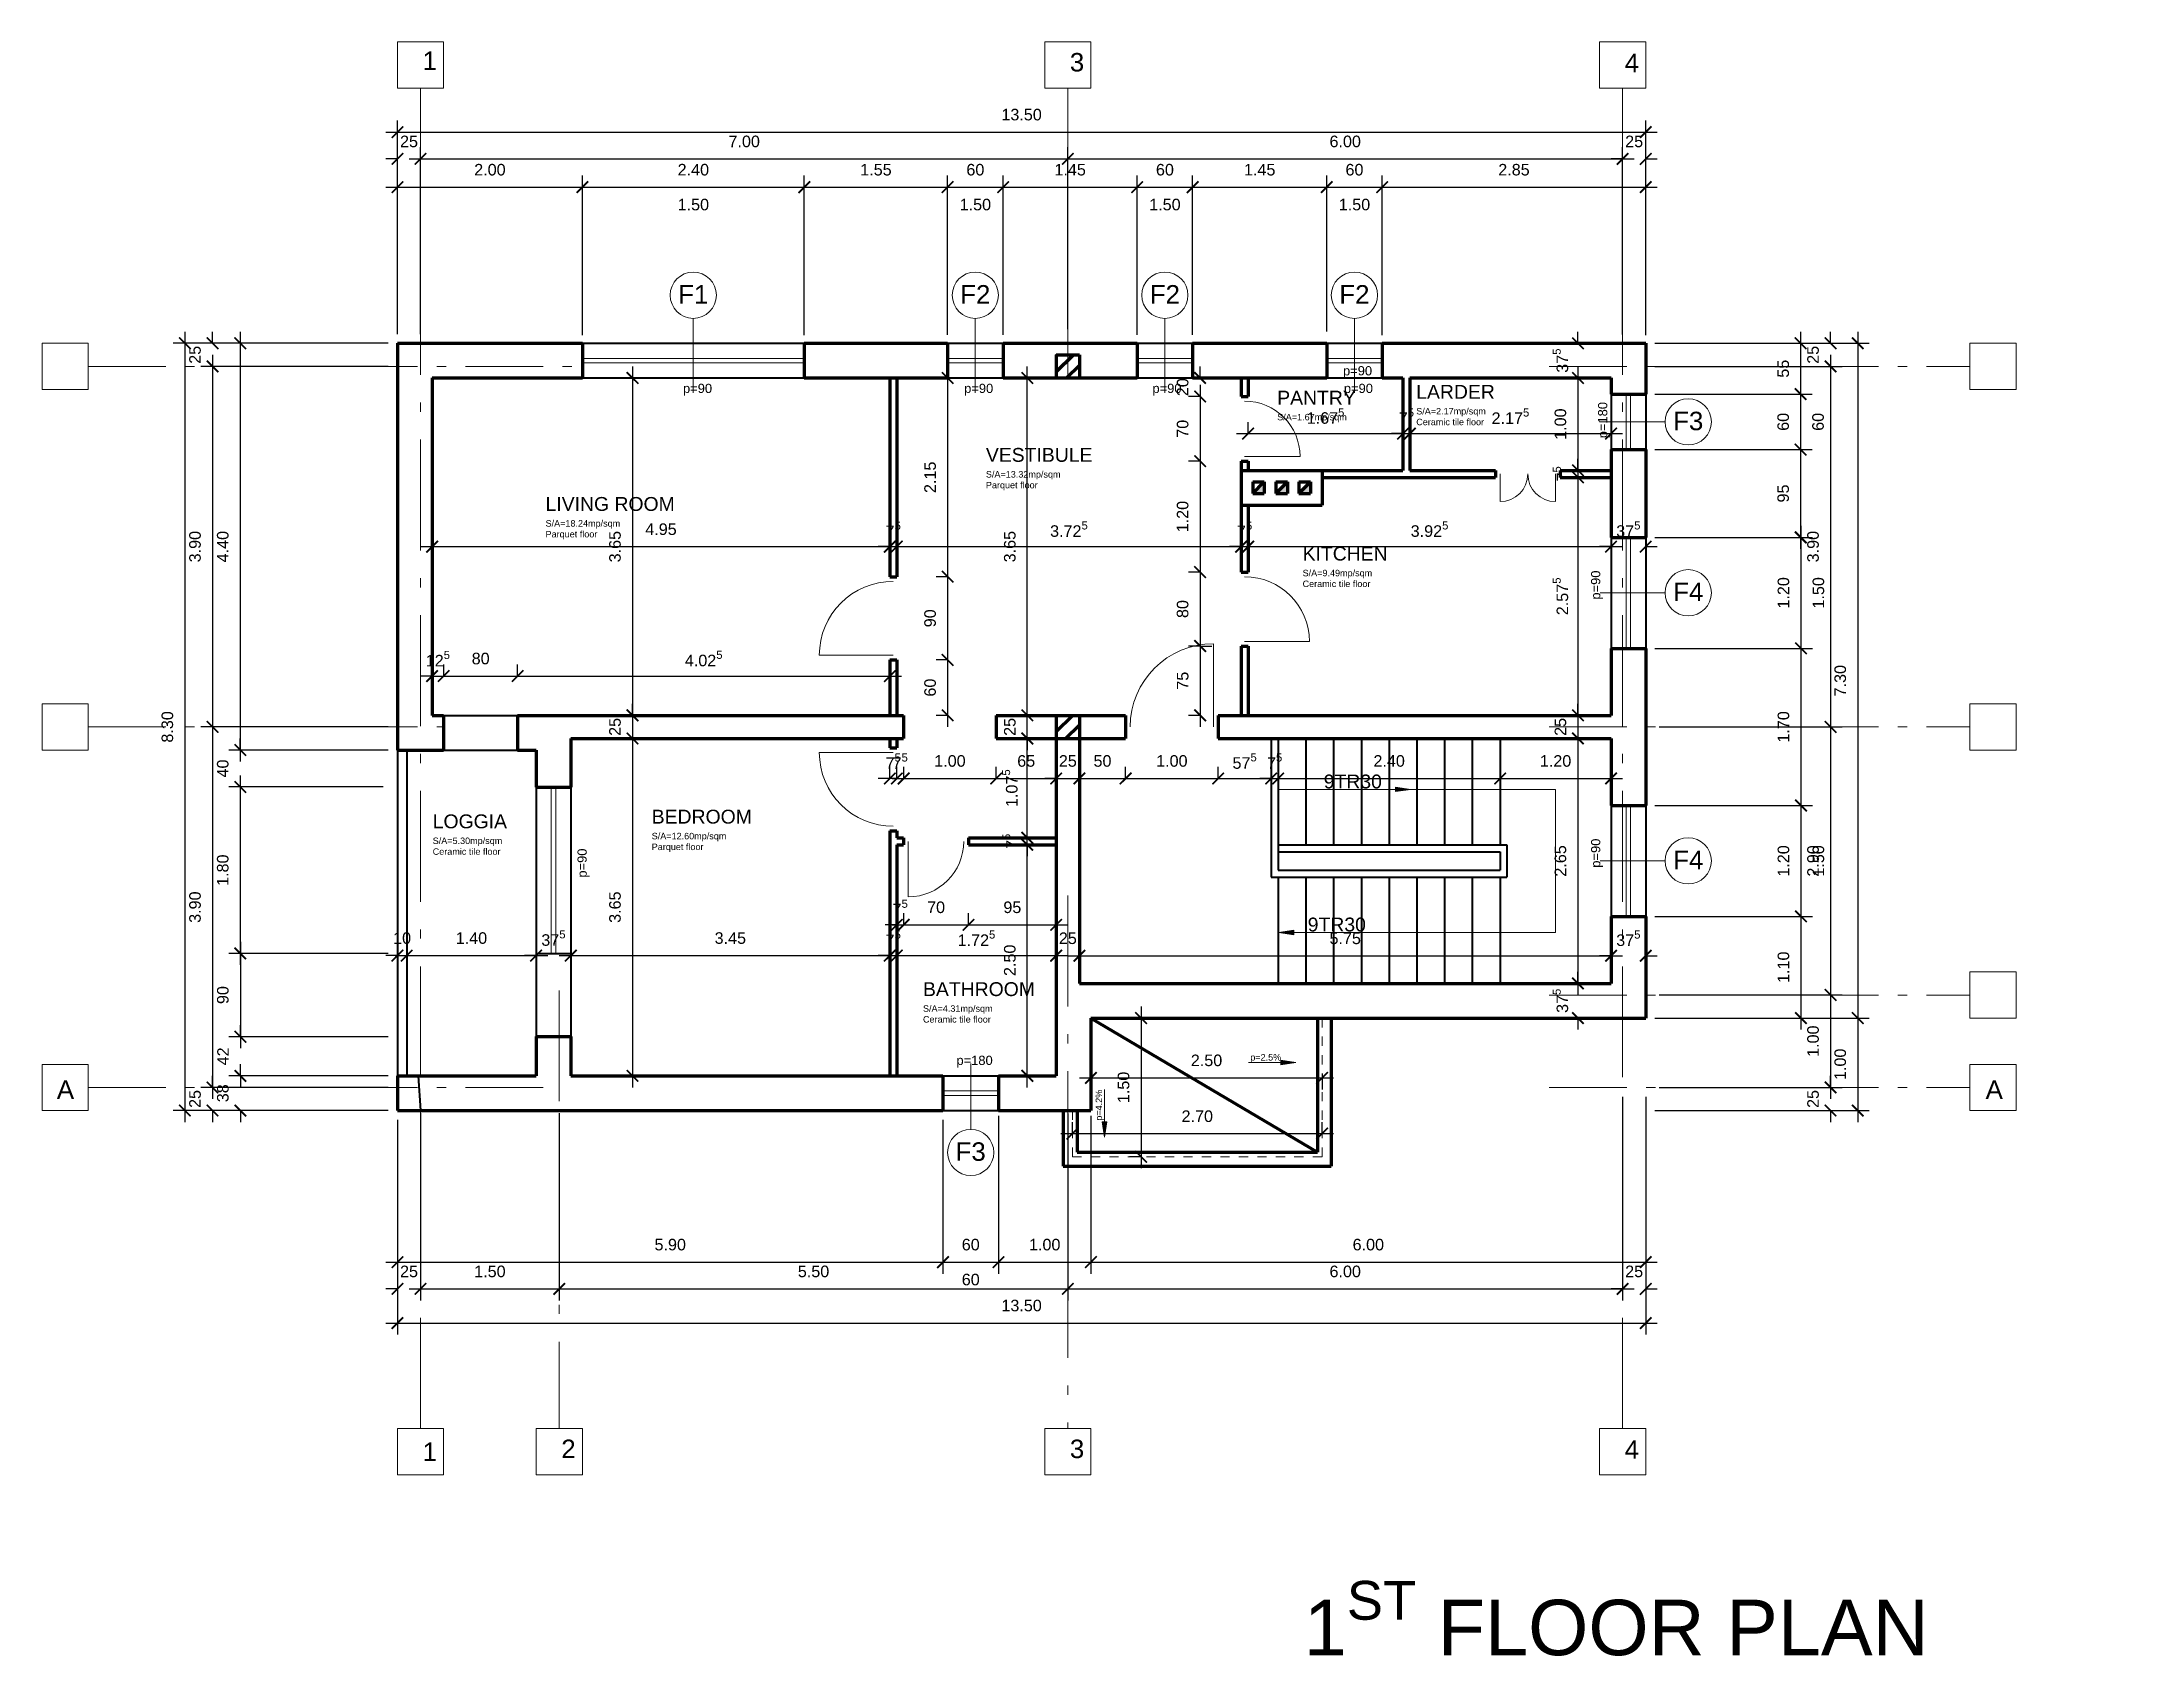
# Model space of a CAD drawing. Header units: inches. Extents: x 12.8 to 66.6, y 2.1 to 46.7.
# Drawn here: x 12.79 to 35.51, y 2.1 to 19.56 of the extents above; entities that cross this region are included whole.
import ezdxf

# ---------------------------------------------------------------- set-up
doc = ezdxf.new("R2010")
doc.units = ezdxf.units.IN
doc.header["$MEASUREMENT"] = 0
doc.linetypes.add('ACAD_ISO02W100', pattern=[15, 12, -3])
doc.linetypes.add('ACAD_ISO10W100', pattern=[18, 12, -3, 0, -3])
for name, color, linetype, lineweight in [('axes', 40, 'ACAD_ISO10W100', 20), ('cote', 252, 'Continuous', 20), ('dashed line', 241, 'ACAD_ISO02W100', 20), ('stairs', 10, 'Continuous', 40), ('walls', 160, 'Continuous', 80), ('windows ext', 151, 'Continuous', 40), ('windows&doors', 80, 'Continuous', 20)]:
    doc.layers.add(name, color=color, linetype=linetype, lineweight=lineweight)
doc.styles.get("Standard").update_dxf_attribs({"font": 'arial.ttf'})
doc.dimstyles.new('1_50_centimeters', dxfattribs={"dimscale": 50, "dimtxt": 0.0025, "dimasz": 0.0025, "dimexe": 0.0025, "dimexo": 0.002, "dimgap": 0.0025, "dimtad": 1, "dimdec": 0, "dimlfac": 100, "dimzin": 0, "dimdsep": 46, "dimtxsty": 'Standard', "dimblk": 'ARCHTICK', "dimcen": 0.002, "dimdle": 0.0025, "dimadec": 0, "dimazin": 0, "dimtfac": 1, "dimtdec": 0, "dimtix": 1, "dimtofl": 0, "dimtmove": 0, "dimatfit": 3, "dimldrblk": 'ARCHTICK', "dimfxl": 1, "dimfxlon": 1, "dimtolj": 1, "dimtzin": 0, "dimarcsym": 0})
doc.dimstyles.new('1_50_meters', dxfattribs={"dimscale": 50, "dimtxt": 0.0025, "dimasz": 0.0025, "dimexe": 0.0025, "dimexo": 0.002, "dimgap": 0.0025, "dimtad": 1, "dimzin": 0, "dimdsep": 46, "dimtxsty": 'Standard', "dimblk": 'ARCHTICK', "dimcen": 0.002, "dimdle": 0.0025, "dimadec": 0, "dimazin": 0, "dimtfac": 1, "dimtofl": 0, "dimtmove": 0, "dimatfit": 3, "dimldrblk": 'ARCHTICK', "dimfxl": 1, "dimfxlon": 1, "dimtolj": 1, "dimtzin": 0, "dimarcsym": 0})

msp = doc.modelspace()

# ---------------------------------------------------------------- texts
at = {"layer": 'axes', "ltscale": 0.1, "char_height": 0.2, "attachment_point": 1}
for s, insert in [('\\pxqc;1', (16.88858, 19.45316)), ('\\pxqc;3', (23.88858, 19.43637)), ('\\pxqc;4', (29.88858, 19.4286)), ('\\pxqc;1', (16.88858, 4.40534)), ('\\pxqc;2', (18.38858, 4.43637)), ('\\pxqc;3', (23.88858, 4.43637)), ('\\pxqc;4', (29.88858, 4.4286))]:
    msp.add_mtext(s, dxfattribs=dict(at, insert=insert))
at = {"layer": 'axes', "ltscale": 0.1, "attachment_point": 1}
for s, width, heights, insert, char_height in [('A', 0.5, [0.06274], (12.95533, 8.32236), 0.2), ('A', 0.5, [0.06274], (33.8151, 8.32236), 0.2), ('\\A1;{\\C0;1\\H0.7x;\\SST^ ;\\H1.42857x; FLOOR PLAN}', 10.4738935, [0], (26.44022, 2.90777), 0.6)]:
    msp.add_mtext_dynamic_manual_height_columns(s, width=width, gutter_width=1, heights=heights, dxfattribs=dict(at, insert=insert, char_height=char_height))
at = {"layer": 'cote', "ltscale": 0.1, "attachment_point": 1}
for s, width, insert, char_height in [('\\pxqc;F1', 0.3529966, (19.66208, 16.92539), 0.2), ('\\pxqc;F2', 0.3529966, (22.71208, 16.92539), 0.2), ('\\pxqc;F2', 0.3529966, (24.76208, 16.92539), 0.2), ('\\pxqc;F2', 0.3529966, (26.81208, 16.92539), 0.2), ('p=90', 1.1664805, (26.86516, 16.04882), 0.1), ('p=90', 1.1664805, (19.72713, 15.85814), 0.1), ('p=90', 1.1664805, (22.76758, 15.85814), 0.1), ('p=90', 1.1664805, (24.80397, 15.85814), 0.1), ('{\\H0.75x;PANTRY\\P\\H0.46667x;S/A=1.67mp/sqm}', 1.6795345, (26.15359, 15.78252), 0.2), ('p=90', 1.1664805, (26.87417, 15.85814), 0.1), ('{\\H0.75x;LARDER\\P\\H0.46667x;S/A=2.17mp/sqm\\PCeramic tile floor}', 1.6235967, (27.65706, 15.84619), 0.2), ('\\pxqc;F3', 0.3529966, (30.42222, 15.55541), 0.2), ('{\\H0.75x;VESTIBULE\\P\\H0.46667x;S/A=13.32mp/sqm\\PParquet floor}', 1.9690171, (23.00296, 15.16368), 0.2), ('{\\H0.75x;LIVING ROOM\\P\\H0.46667x;S/A=18.24mp/sqm\\PParquet floor}', 2.5280792, (18.24076, 14.63281), 0.2), ('{\\H0.75x;KITCHEN\\H1.13333x;\\P\\H0.41176x;S/A=9.49mp/sqm\\PCeramic tile floor}', 2.5239393, (26.42812, 14.09564), 0.2), ('\\pxqc;F4', 0.3529966, (30.42222, 13.70691), 0.2), ('9TR30', 0.8237202, (26.65661, 11.63059), 0.15), ('{\\H0.75x;LOGGIA}\\P{\\H0.35x;S/A=5.30mp/sqm\\PCeramic tile floor}', 0.848607, (17.02016, 11.1992), 0.2), ('{\\H0.75x;BEDROOM}\\P{\\H0.35x;S/A=12.60mp/sqm\\PParquet floor}', 1.9318981, (19.38883, 11.25021), 0.2), ('\\pxqc;F4', 0.3529966, (30.42222, 10.80691), 0.2), ('9TR30', 0.8237202, (26.4835, 10.08332), 0.15), ('{\\H0.75x;BATHROOM}\\P{\\H0.35x;S/A=4.31mp/sqm\\PCeramic tile floor}', 1.253972, (22.32257, 9.38429), 0.2), ('p=180', 1.1664805, (22.68433, 8.5889), 0.1), ('p=2.5%', 0.4303479, (25.86246, 8.60685), 0.07), ('\\pxqc;F3', 0.3529966, (22.66208, 7.65205), 0.2)]:
    msp.add_mtext_dynamic_manual_height_columns(s, width=width, gutter_width=1, heights=[0], dxfattribs=dict(at, insert=insert, char_height=char_height))
at = {"layer": 'cote', "ltscale": 0.1, "attachment_point": 1, "rotation": 90}
for s, width, insert, char_height in [('p=180', 1.1664805, (29.62338, 15.26839), 0.1), ('p=90', 1.1664805, (29.54757, 13.52293), 0.1), ('p=90', 1.1664805, (29.54757, 10.62293), 0.1), ('p=90', 1.1664805, (18.58575, 10.51543), 0.1), ('p=4.2%', 0.5100244, (24.18924, 7.88629), 0.07)]:
    msp.add_mtext_dynamic_manual_height_columns(s, width=width, gutter_width=1, heights=[0], dxfattribs=dict(at, insert=insert, char_height=char_height))

# ---------------------------------------------------------------- blocks, each defined once
blk = doc.blocks.new('_ArchTick')
at = {"color": 0, "linetype": 'ByBlock', "const_width": 0.15}
blk.add_lwpolyline([(-0.5, -0.5), (0.5, 0.5)], dxfattribs=at)
blk = doc.blocks.new('*D103')
at = {"layer": 'cote', "color": 0, "lineweight": -2, "ltscale": 0.1, "transparency": 16777216}
for p, q in [((16.639, 16.396), (16.639, 18.705)), ((30.139, 16.396), (30.139, 18.705)), ((16.514, 18.58), (30.264, 18.58))]:
    blk.add_line(p, q, dxfattribs=at)
at = {"layer": 'Defpoints', "color": 0, "ltscale": 0.1, "transparency": 16777216}
for p in [(30.139, 18.58), (16.639, 16.296), (30.139, 16.296)]:
    blk.add_point(p, dxfattribs=at)
at = {"layer": 'cote', "color": 0, "lineweight": -2, "ltscale": 0.1, "transparency": 16777216, "xscale": 0.125, "yscale": 0.125, "zscale": 0.125, "rotation": 180}
blk.add_blockref('_ArchTick', (16.639, 18.58), dxfattribs=at)
at = {"layer": 'cote', "color": 0, "lineweight": -2, "ltscale": 0.1, "transparency": 16777216, "xscale": 0.125, "yscale": 0.125, "zscale": 0.125}
blk.add_blockref('_ArchTick', (30.139, 18.58), dxfattribs=at)
at = {"layer": 'cote', "color": 0, "ltscale": 0.1, "transparency": 16777216, "insert": (23.389, 18.769), "char_height": 0.125, "attachment_point": 5}
blk.add_mtext('\\A1;13.50', dxfattribs=at)
blk = doc.blocks.new('*D104')
at = {"layer": 'cote', "color": 0, "lineweight": -2, "ltscale": 0.1, "transparency": 16777216}
for p, q in [((16.639, 16.396), (16.639, 18.416)), ((16.889, 16.396), (16.889, 18.416)), ((16.639, 18.291), (16.514, 18.291)), ((16.889, 18.291), (17.014, 18.291))]:
    blk.add_line(p, q, dxfattribs=at)
at = {"layer": 'Defpoints', "color": 0, "ltscale": 0.1, "transparency": 16777216}
for p in [(16.889, 18.291), (16.639, 16.296), (16.889, 16.296)]:
    blk.add_point(p, dxfattribs=at)
at = {"layer": 'cote', "color": 0, "lineweight": -2, "ltscale": 0.1, "transparency": 16777216, "xscale": 0.125, "yscale": 0.125, "zscale": 0.125}
blk.add_blockref('_ArchTick', (16.639, 18.291), dxfattribs=at)
at = {"layer": 'cote', "color": 0, "lineweight": -2, "ltscale": 0.1, "transparency": 16777216, "xscale": 0.125, "yscale": 0.125, "zscale": 0.125, "rotation": 180}
blk.add_blockref('_ArchTick', (16.889, 18.291), dxfattribs=at)
at = {"layer": 'cote', "color": 0, "ltscale": 0.1, "transparency": 16777216, "insert": (16.764, 18.479), "char_height": 0.125, "attachment_point": 5}
blk.add_mtext('\\A1;25', dxfattribs=at)
blk = doc.blocks.new('*D105')
at = {"layer": 'cote', "color": 0, "lineweight": -2, "ltscale": 0.1, "transparency": 16777216}
for p, q in [((16.889, 16.447), (16.889, 18.416)), ((23.889, 16.447), (23.889, 18.416)), ((16.764, 18.291), (24.014, 18.291))]:
    blk.add_line(p, q, dxfattribs=at)
at = {"layer": 'Defpoints', "color": 0, "ltscale": 0.1, "transparency": 16777216}
for p in [(23.889, 18.291), (16.889, 16.347), (23.889, 16.347)]:
    blk.add_point(p, dxfattribs=at)
at = {"layer": 'cote', "color": 0, "lineweight": -2, "ltscale": 0.1, "transparency": 16777216, "xscale": 0.125, "yscale": 0.125, "zscale": 0.125, "rotation": 180}
blk.add_blockref('_ArchTick', (16.889, 18.291), dxfattribs=at)
at = {"layer": 'cote', "color": 0, "lineweight": -2, "ltscale": 0.1, "transparency": 16777216, "xscale": 0.125, "yscale": 0.125, "zscale": 0.125}
blk.add_blockref('_ArchTick', (23.889, 18.291), dxfattribs=at)
at = {"layer": 'cote', "color": 0, "ltscale": 0.1, "transparency": 16777216, "insert": (20.389, 18.479), "char_height": 0.125, "attachment_point": 5}
blk.add_mtext('\\A1;7.00', dxfattribs=at)
blk = doc.blocks.new('*D106')
at = {"layer": 'cote', "color": 0, "lineweight": -2, "ltscale": 0.1, "transparency": 16777216}
for p, q in [((23.889, 16.948), (23.889, 18.416)), ((29.889, 16.948), (29.889, 18.416)), ((23.764, 18.291), (30.014, 18.291))]:
    blk.add_line(p, q, dxfattribs=at)
at = {"layer": 'Defpoints', "color": 0, "ltscale": 0.1, "transparency": 16777216}
for p in [(29.889, 18.291), (23.889, 16.848), (29.889, 16.848)]:
    blk.add_point(p, dxfattribs=at)
at = {"layer": 'cote', "color": 0, "lineweight": -2, "ltscale": 0.1, "transparency": 16777216, "xscale": 0.125, "yscale": 0.125, "zscale": 0.125, "rotation": 180}
blk.add_blockref('_ArchTick', (23.889, 18.291), dxfattribs=at)
at = {"layer": 'cote', "color": 0, "lineweight": -2, "ltscale": 0.1, "transparency": 16777216, "xscale": 0.125, "yscale": 0.125, "zscale": 0.125}
blk.add_blockref('_ArchTick', (29.889, 18.291), dxfattribs=at)
at = {"layer": 'cote', "color": 0, "ltscale": 0.1, "transparency": 16777216, "insert": (26.889, 18.479), "char_height": 0.125, "attachment_point": 5}
blk.add_mtext('\\A1;6.00', dxfattribs=at)
blk = doc.blocks.new('*D107')
at = {"layer": 'cote', "color": 0, "lineweight": -2, "ltscale": 0.1, "transparency": 16777216}
for p, q in [((29.889, 16.391), (29.889, 18.416)), ((30.139, 16.391), (30.139, 18.416)), ((29.889, 18.291), (29.764, 18.291)), ((30.139, 18.291), (30.264, 18.291))]:
    blk.add_line(p, q, dxfattribs=at)
at = {"layer": 'Defpoints', "color": 0, "ltscale": 0.1, "transparency": 16777216}
for p in [(30.139, 18.291), (29.889, 16.291), (30.139, 16.291)]:
    blk.add_point(p, dxfattribs=at)
at = {"layer": 'cote', "color": 0, "lineweight": -2, "ltscale": 0.1, "transparency": 16777216, "xscale": 0.125, "yscale": 0.125, "zscale": 0.125}
blk.add_blockref('_ArchTick', (29.889, 18.291), dxfattribs=at)
at = {"layer": 'cote', "color": 0, "lineweight": -2, "ltscale": 0.1, "transparency": 16777216, "xscale": 0.125, "yscale": 0.125, "zscale": 0.125, "rotation": 180}
blk.add_blockref('_ArchTick', (30.139, 18.291), dxfattribs=at)
at = {"layer": 'cote', "color": 0, "ltscale": 0.1, "transparency": 16777216, "insert": (30.014, 18.479), "char_height": 0.125, "attachment_point": 5}
blk.add_mtext('\\A1;25', dxfattribs=at)
blk = doc.blocks.new('*D109')
at = {"layer": 'cote', "color": 0, "lineweight": -2, "ltscale": 0.1, "transparency": 16777216}
for p, q in [((18.514, 17.985), (21.164, 17.985)), ((18.639, 16.385), (18.639, 18.11)), ((21.039, 16.385), (21.039, 18.11))]:
    blk.add_line(p, q, dxfattribs=at)
at = {"layer": 'Defpoints', "color": 0, "ltscale": 0.1, "transparency": 16777216}
for p in [(21.039, 17.985), (18.639, 16.285), (21.039, 16.285)]:
    blk.add_point(p, dxfattribs=at)
at = {"layer": 'cote', "color": 0, "lineweight": -2, "ltscale": 0.1, "transparency": 16777216, "xscale": 0.125, "yscale": 0.125, "zscale": 0.125, "rotation": 180}
blk.add_blockref('_ArchTick', (18.639, 17.985), dxfattribs=at)
at = {"layer": 'cote', "color": 0, "lineweight": -2, "ltscale": 0.1, "transparency": 16777216, "xscale": 0.125, "yscale": 0.125, "zscale": 0.125}
blk.add_blockref('_ArchTick', (21.039, 17.985), dxfattribs=at)
at = {"layer": 'cote', "color": 0, "ltscale": 0.1, "transparency": 16777216, "char_height": 0.125, "attachment_point": 5}
for s, insert in [('\\A1;2.40', (19.839, 18.173)), ('\\A1;1.50', (19.839, 17.796))]:
    blk.add_mtext(s, dxfattribs=dict(at, insert=insert))
blk = doc.blocks.new('*D110')
at = {"layer": 'cote', "color": 0, "lineweight": -2, "ltscale": 0.1, "transparency": 16777216}
for p, q in [((20.914, 17.985), (22.714, 17.985)), ((21.039, 16.426), (21.039, 18.11)), ((22.589, 16.426), (22.589, 18.11))]:
    blk.add_line(p, q, dxfattribs=at)
at = {"layer": 'Defpoints', "color": 0, "ltscale": 0.1, "transparency": 16777216}
for p in [(22.589, 17.985), (21.039, 16.326), (22.589, 16.326)]:
    blk.add_point(p, dxfattribs=at)
at = {"layer": 'cote', "color": 0, "lineweight": -2, "ltscale": 0.1, "transparency": 16777216, "xscale": 0.125, "yscale": 0.125, "zscale": 0.125, "rotation": 180}
blk.add_blockref('_ArchTick', (21.039, 17.985), dxfattribs=at)
at = {"layer": 'cote', "color": 0, "lineweight": -2, "ltscale": 0.1, "transparency": 16777216, "xscale": 0.125, "yscale": 0.125, "zscale": 0.125}
blk.add_blockref('_ArchTick', (22.589, 17.985), dxfattribs=at)
at = {"layer": 'cote', "color": 0, "ltscale": 0.1, "transparency": 16777216, "insert": (21.814, 18.173), "char_height": 0.125, "attachment_point": 5}
blk.add_mtext('\\A1;1.55', dxfattribs=at)
blk = doc.blocks.new('*D111')
at = {"layer": 'cote', "color": 0, "lineweight": -2, "ltscale": 0.1, "transparency": 16777216}
for p, q in [((22.464, 17.985), (23.314, 17.985)), ((22.589, 16.386), (22.589, 18.11)), ((23.189, 16.386), (23.189, 18.11))]:
    blk.add_line(p, q, dxfattribs=at)
at = {"layer": 'Defpoints', "color": 0, "ltscale": 0.1, "transparency": 16777216}
for p in [(23.189, 17.985), (22.589, 16.286), (23.189, 16.286)]:
    blk.add_point(p, dxfattribs=at)
at = {"layer": 'cote', "color": 0, "lineweight": -2, "ltscale": 0.1, "transparency": 16777216, "xscale": 0.125, "yscale": 0.125, "zscale": 0.125, "rotation": 180}
blk.add_blockref('_ArchTick', (22.589, 17.985), dxfattribs=at)
at = {"layer": 'cote', "color": 0, "lineweight": -2, "ltscale": 0.1, "transparency": 16777216, "xscale": 0.125, "yscale": 0.125, "zscale": 0.125}
blk.add_blockref('_ArchTick', (23.189, 17.985), dxfattribs=at)
at = {"layer": 'cote', "color": 0, "ltscale": 0.1, "transparency": 16777216, "char_height": 0.125, "attachment_point": 5}
for s, insert in [('\\A1;60', (22.889, 18.173)), ('\\A1;1.50', (22.889, 17.796))]:
    blk.add_mtext(s, dxfattribs=dict(at, insert=insert))
blk = doc.blocks.new('*D112')
at = {"layer": 'cote', "color": 0, "lineweight": -2, "ltscale": 0.1, "transparency": 16777216}
for p, q in [((23.064, 17.985), (24.764, 17.985)), ((23.189, 16.676), (23.189, 18.11)), ((24.639, 16.676), (24.639, 18.11))]:
    blk.add_line(p, q, dxfattribs=at)
at = {"layer": 'Defpoints', "color": 0, "ltscale": 0.1, "transparency": 16777216}
for p in [(24.639, 17.985), (23.189, 16.576), (24.639, 16.576)]:
    blk.add_point(p, dxfattribs=at)
at = {"layer": 'cote', "color": 0, "lineweight": -2, "ltscale": 0.1, "transparency": 16777216, "xscale": 0.125, "yscale": 0.125, "zscale": 0.125, "rotation": 180}
blk.add_blockref('_ArchTick', (23.189, 17.985), dxfattribs=at)
at = {"layer": 'cote', "color": 0, "lineweight": -2, "ltscale": 0.1, "transparency": 16777216, "xscale": 0.125, "yscale": 0.125, "zscale": 0.125}
blk.add_blockref('_ArchTick', (24.639, 17.985), dxfattribs=at)
at = {"layer": 'cote', "color": 0, "ltscale": 0.1, "transparency": 16777216, "insert": (23.914, 18.173), "char_height": 0.125, "attachment_point": 5}
blk.add_mtext('\\A1;1.45', dxfattribs=at)
blk = doc.blocks.new('*D113')
at = {"layer": 'cote', "color": 0, "lineweight": -2, "ltscale": 0.1, "transparency": 16777216}
for p, q in [((24.514, 17.985), (25.364, 17.985)), ((24.639, 16.388), (24.639, 18.11)), ((25.239, 16.388), (25.239, 18.11))]:
    blk.add_line(p, q, dxfattribs=at)
at = {"layer": 'Defpoints', "color": 0, "ltscale": 0.1, "transparency": 16777216}
for p in [(25.239, 17.985), (24.639, 16.288), (25.239, 16.288)]:
    blk.add_point(p, dxfattribs=at)
at = {"layer": 'cote', "color": 0, "lineweight": -2, "ltscale": 0.1, "transparency": 16777216, "xscale": 0.125, "yscale": 0.125, "zscale": 0.125, "rotation": 180}
blk.add_blockref('_ArchTick', (24.639, 17.985), dxfattribs=at)
at = {"layer": 'cote', "color": 0, "lineweight": -2, "ltscale": 0.1, "transparency": 16777216, "xscale": 0.125, "yscale": 0.125, "zscale": 0.125}
blk.add_blockref('_ArchTick', (25.239, 17.985), dxfattribs=at)
at = {"layer": 'cote', "color": 0, "ltscale": 0.1, "transparency": 16777216, "char_height": 0.125, "attachment_point": 5}
for s, insert in [('\\A1;60', (24.939, 18.173)), ('\\A1;1.50', (24.939, 17.796))]:
    blk.add_mtext(s, dxfattribs=dict(at, insert=insert))
blk = doc.blocks.new('*D114')
at = {"layer": 'cote', "color": 0, "lineweight": -2, "ltscale": 0.1, "transparency": 16777216}
for p, q in [((25.114, 17.985), (26.814, 17.985)), ((25.239, 16.423), (25.239, 18.11)), ((26.689, 16.423), (26.689, 18.11))]:
    blk.add_line(p, q, dxfattribs=at)
at = {"layer": 'Defpoints', "color": 0, "ltscale": 0.1, "transparency": 16777216}
for p in [(26.689, 17.985), (25.239, 16.323), (26.689, 16.323)]:
    blk.add_point(p, dxfattribs=at)
at = {"layer": 'cote', "color": 0, "lineweight": -2, "ltscale": 0.1, "transparency": 16777216, "xscale": 0.125, "yscale": 0.125, "zscale": 0.125, "rotation": 180}
blk.add_blockref('_ArchTick', (25.239, 17.985), dxfattribs=at)
at = {"layer": 'cote', "color": 0, "lineweight": -2, "ltscale": 0.1, "transparency": 16777216, "xscale": 0.125, "yscale": 0.125, "zscale": 0.125}
blk.add_blockref('_ArchTick', (26.689, 17.985), dxfattribs=at)
at = {"layer": 'cote', "color": 0, "ltscale": 0.1, "transparency": 16777216, "insert": (25.964, 18.173), "char_height": 0.125, "attachment_point": 5}
blk.add_mtext('\\A1;1.45', dxfattribs=at)
blk = doc.blocks.new('*D115')
at = {"layer": 'cote', "color": 0, "lineweight": -2, "ltscale": 0.1, "transparency": 16777216}
for p, q in [((26.564, 17.985), (27.414, 17.985)), ((26.689, 17.015), (26.689, 18.11)), ((27.289, 17.015), (27.289, 18.11))]:
    blk.add_line(p, q, dxfattribs=at)
at = {"layer": 'Defpoints', "color": 0, "ltscale": 0.1, "transparency": 16777216}
for p in [(27.289, 17.985), (26.689, 16.915), (27.289, 16.915)]:
    blk.add_point(p, dxfattribs=at)
at = {"layer": 'cote', "color": 0, "lineweight": -2, "ltscale": 0.1, "transparency": 16777216, "xscale": 0.125, "yscale": 0.125, "zscale": 0.125, "rotation": 180}
blk.add_blockref('_ArchTick', (26.689, 17.985), dxfattribs=at)
at = {"layer": 'cote', "color": 0, "lineweight": -2, "ltscale": 0.1, "transparency": 16777216, "xscale": 0.125, "yscale": 0.125, "zscale": 0.125}
blk.add_blockref('_ArchTick', (27.289, 17.985), dxfattribs=at)
at = {"layer": 'cote', "color": 0, "ltscale": 0.1, "transparency": 16777216, "char_height": 0.125, "attachment_point": 5}
for s, insert in [('\\A1;60', (26.989, 18.173)), ('\\A1;1.50', (26.989, 17.796))]:
    blk.add_mtext(s, dxfattribs=dict(at, insert=insert))
blk = doc.blocks.new('*D116')
at = {"layer": 'cote', "color": 0, "lineweight": -2, "ltscale": 0.1, "transparency": 16777216}
for p, q in [((27.164, 17.985), (30.264, 17.985)), ((27.289, 16.385), (27.289, 18.11)), ((30.139, 16.385), (30.139, 18.11))]:
    blk.add_line(p, q, dxfattribs=at)
at = {"layer": 'Defpoints', "color": 0, "ltscale": 0.1, "transparency": 16777216}
for p in [(30.139, 17.985), (27.289, 16.285), (30.139, 16.285)]:
    blk.add_point(p, dxfattribs=at)
at = {"layer": 'cote', "color": 0, "lineweight": -2, "ltscale": 0.1, "transparency": 16777216, "xscale": 0.125, "yscale": 0.125, "zscale": 0.125, "rotation": 180}
blk.add_blockref('_ArchTick', (27.289, 17.985), dxfattribs=at)
at = {"layer": 'cote', "color": 0, "lineweight": -2, "ltscale": 0.1, "transparency": 16777216, "xscale": 0.125, "yscale": 0.125, "zscale": 0.125}
blk.add_blockref('_ArchTick', (30.139, 17.985), dxfattribs=at)
at = {"layer": 'cote', "color": 0, "ltscale": 0.1, "transparency": 16777216, "insert": (28.714, 18.173), "char_height": 0.125, "attachment_point": 5}
blk.add_mtext('\\A1;2.85', dxfattribs=at)
blk = doc.blocks.new('*D117')
at = {"layer": 'cote', "color": 0, "lineweight": -2, "ltscale": 0.1, "transparency": 16777216}
for p, q in [((16.514, 17.985), (18.764, 17.985)), ((16.639, 16.396), (16.639, 18.11)), ((18.639, 16.396), (18.639, 18.11))]:
    blk.add_line(p, q, dxfattribs=at)
at = {"layer": 'Defpoints', "color": 0, "ltscale": 0.1, "transparency": 16777216}
for p in [(18.639, 17.985), (16.639, 16.296), (18.639, 16.296)]:
    blk.add_point(p, dxfattribs=at)
at = {"layer": 'cote', "color": 0, "lineweight": -2, "ltscale": 0.1, "transparency": 16777216, "xscale": 0.125, "yscale": 0.125, "zscale": 0.125, "rotation": 180}
blk.add_blockref('_ArchTick', (16.639, 17.985), dxfattribs=at)
at = {"layer": 'cote', "color": 0, "lineweight": -2, "ltscale": 0.1, "transparency": 16777216, "xscale": 0.125, "yscale": 0.125, "zscale": 0.125}
blk.add_blockref('_ArchTick', (18.639, 17.985), dxfattribs=at)
at = {"layer": 'cote', "color": 0, "ltscale": 0.1, "transparency": 16777216, "insert": (17.639, 18.173), "char_height": 0.125, "attachment_point": 5}
blk.add_mtext('\\A1;2.00', dxfattribs=at)
blk = doc.blocks.new('*D119')
at = {"layer": 'cote', "color": 0, "lineweight": -2, "ltscale": 0.1, "transparency": 16777216}
for p, q in [((32.432, 16.421), (32.432, 8.871)), ((30.239, 16.296), (32.557, 16.296)), ((30.239, 8.996), (32.557, 8.996))]:
    blk.add_line(p, q, dxfattribs=at)
at = {"layer": 'Defpoints', "color": 0, "ltscale": 0.1, "transparency": 16777216}
for p in [(30.139, 16.296), (30.139, 8.996), (32.432, 8.996)]:
    blk.add_point(p, dxfattribs=at)
at = {"layer": 'cote', "color": 0, "lineweight": -2, "ltscale": 0.1, "transparency": 16777216, "xscale": 0.125, "yscale": 0.125, "zscale": 0.125}
for p, rotation in [((32.432, 16.296), 90), ((32.432, 8.996), 270)]:
    blk.add_blockref('_ArchTick', p, dxfattribs=dict(at, rotation=rotation))
at = {"layer": 'cote', "color": 0, "ltscale": 0.1, "transparency": 16777216, "insert": (32.243, 12.646), "char_height": 0.125, "attachment_point": 5, "rotation": 90}
blk.add_mtext('\\A1;7.30', dxfattribs=at)
blk = doc.blocks.new('*D120')
at = {"layer": 'cote', "color": 0, "lineweight": -2, "ltscale": 0.1, "transparency": 16777216}
for p, q in [((32.138, 16.296), (32.138, 16.421)), ((30.239, 16.296), (32.263, 16.296)), ((30.239, 16.046), (32.263, 16.046)), ((32.138, 16.046), (32.138, 15.921))]:
    blk.add_line(p, q, dxfattribs=at)
at = {"layer": 'Defpoints', "color": 0, "ltscale": 0.1, "transparency": 16777216}
for p in [(30.139, 16.296), (30.139, 16.046), (32.138, 16.046)]:
    blk.add_point(p, dxfattribs=at)
at = {"layer": 'cote', "color": 0, "lineweight": -2, "ltscale": 0.1, "transparency": 16777216, "xscale": 0.125, "yscale": 0.125, "zscale": 0.125}
for p, rotation in [((32.138, 16.296), 270), ((32.138, 16.046), 90)]:
    blk.add_blockref('_ArchTick', p, dxfattribs=dict(at, rotation=rotation))
at = {"layer": 'cote', "color": 0, "ltscale": 0.1, "transparency": 16777216, "insert": (31.949, 16.171), "char_height": 0.125, "attachment_point": 5, "rotation": 90}
blk.add_mtext('\\A1;25', dxfattribs=at)
blk = doc.blocks.new('*D121')
at = {"layer": 'cote', "color": 0, "lineweight": -2, "ltscale": 0.1, "transparency": 16777216}
for p, q in [((32.432, 9.121), (32.432, 7.871)), ((30.239, 8.996), (32.557, 8.996)), ((30.239, 7.996), (32.557, 7.996))]:
    blk.add_line(p, q, dxfattribs=at)
at = {"layer": 'Defpoints', "color": 0, "ltscale": 0.1, "transparency": 16777216}
for p in [(30.139, 8.996), (30.139, 7.996), (32.432, 7.996)]:
    blk.add_point(p, dxfattribs=at)
at = {"layer": 'cote', "color": 0, "lineweight": -2, "ltscale": 0.1, "transparency": 16777216, "xscale": 0.125, "yscale": 0.125, "zscale": 0.125}
for p, rotation in [((32.432, 8.996), 90), ((32.432, 7.996), 270)]:
    blk.add_blockref('_ArchTick', p, dxfattribs=dict(at, rotation=rotation))
at = {"layer": 'cote', "color": 0, "ltscale": 0.1, "transparency": 16777216, "insert": (32.243, 8.496), "char_height": 0.125, "attachment_point": 5, "rotation": 90}
blk.add_mtext('\\A1;1.00', dxfattribs=at)
blk = doc.blocks.new('*D122')
at = {"layer": 'cote', "color": 0, "lineweight": -2, "ltscale": 0.1, "transparency": 16777216}
for p, q in [((32.138, 16.171), (32.138, 12.021)), ((30.284, 16.046), (32.263, 16.046)), ((30.284, 12.146), (32.263, 12.146))]:
    blk.add_line(p, q, dxfattribs=at)
at = {"layer": 'Defpoints', "color": 0, "ltscale": 0.1, "transparency": 16777216}
for p in [(30.184, 16.046), (30.184, 12.146), (32.138, 12.146)]:
    blk.add_point(p, dxfattribs=at)
at = {"layer": 'cote', "color": 0, "lineweight": -2, "ltscale": 0.1, "transparency": 16777216, "xscale": 0.125, "yscale": 0.125, "zscale": 0.125}
for p, rotation in [((32.138, 16.046), 90), ((32.138, 12.146), 270)]:
    blk.add_blockref('_ArchTick', p, dxfattribs=dict(at, rotation=rotation))
at = {"layer": 'cote', "color": 0, "ltscale": 0.1, "transparency": 16777216, "insert": (31.949, 14.096), "char_height": 0.125, "attachment_point": 5, "rotation": 90}
blk.add_mtext('\\A1;3.90', dxfattribs=at)
blk = doc.blocks.new('*D123')
at = {"layer": 'cote', "color": 0, "lineweight": -2, "ltscale": 0.1, "transparency": 16777216}
for p, q in [((32.138, 12.271), (32.138, 9.121)), ((30.284, 12.146), (32.263, 12.146)), ((30.284, 9.246), (32.263, 9.246))]:
    blk.add_line(p, q, dxfattribs=at)
at = {"layer": 'Defpoints', "color": 0, "ltscale": 0.1, "transparency": 16777216}
for p in [(30.184, 12.146), (30.184, 9.246), (32.138, 9.246)]:
    blk.add_point(p, dxfattribs=at)
at = {"layer": 'cote', "color": 0, "lineweight": -2, "ltscale": 0.1, "transparency": 16777216, "xscale": 0.125, "yscale": 0.125, "zscale": 0.125}
for p, rotation in [((32.138, 12.146), 90), ((32.138, 9.246), 270)]:
    blk.add_blockref('_ArchTick', p, dxfattribs=dict(at, rotation=rotation))
at = {"layer": 'cote', "color": 0, "ltscale": 0.1, "transparency": 16777216, "insert": (31.949, 10.696), "char_height": 0.125, "attachment_point": 5, "rotation": 90}
blk.add_mtext('\\A1;2.90', dxfattribs=at)
blk = doc.blocks.new('*D124')
at = {"layer": 'cote', "color": 0, "lineweight": -2, "ltscale": 0.1, "transparency": 16777216}
for p, q in [((32.138, 9.371), (32.138, 8.121)), ((30.284, 9.246), (32.263, 9.246)), ((30.284, 8.246), (32.263, 8.246))]:
    blk.add_line(p, q, dxfattribs=at)
at = {"layer": 'Defpoints', "color": 0, "ltscale": 0.1, "transparency": 16777216}
for p in [(30.184, 9.246), (30.184, 8.246), (32.138, 8.246)]:
    blk.add_point(p, dxfattribs=at)
at = {"layer": 'cote', "color": 0, "lineweight": -2, "ltscale": 0.1, "transparency": 16777216, "xscale": 0.125, "yscale": 0.125, "zscale": 0.125}
for p, rotation in [((32.138, 9.246), 90), ((32.138, 8.246), 270)]:
    blk.add_blockref('_ArchTick', p, dxfattribs=dict(at, rotation=rotation))
at = {"layer": 'cote', "color": 0, "ltscale": 0.1, "transparency": 16777216, "insert": (31.949, 8.746), "char_height": 0.125, "attachment_point": 5, "rotation": 90}
blk.add_mtext('\\A1;1.00', dxfattribs=at)
blk = doc.blocks.new('*D125')
at = {"layer": 'cote', "color": 0, "lineweight": -2, "ltscale": 0.1, "transparency": 16777216}
for p, q in [((30.284, 8.246), (32.263, 8.246)), ((32.138, 8.246), (32.138, 8.371)), ((30.284, 7.996), (32.263, 7.996)), ((32.138, 7.996), (32.138, 7.871))]:
    blk.add_line(p, q, dxfattribs=at)
at = {"layer": 'Defpoints', "color": 0, "ltscale": 0.1, "transparency": 16777216}
for p in [(30.184, 8.246), (30.184, 7.996), (32.138, 7.996)]:
    blk.add_point(p, dxfattribs=at)
at = {"layer": 'cote', "color": 0, "lineweight": -2, "ltscale": 0.1, "transparency": 16777216, "xscale": 0.125, "yscale": 0.125, "zscale": 0.125}
for p, rotation in [((32.138, 8.246), 270), ((32.138, 7.996), 90)]:
    blk.add_blockref('_ArchTick', p, dxfattribs=dict(at, rotation=rotation))
at = {"layer": 'cote', "color": 0, "ltscale": 0.1, "transparency": 16777216, "insert": (31.949, 8.121), "char_height": 0.125, "attachment_point": 5, "rotation": 90}
blk.add_mtext('\\A1;25', dxfattribs=at)
blk = doc.blocks.new('*D126')
at = {"layer": 'cote', "color": 0, "lineweight": -2, "ltscale": 0.1, "transparency": 16777216}
for p, q in [((31.814, 16.421), (31.814, 15.621)), ((30.239, 16.296), (31.939, 16.296)), ((30.239, 15.746), (31.939, 15.746))]:
    blk.add_line(p, q, dxfattribs=at)
at = {"layer": 'Defpoints', "color": 0, "ltscale": 0.1, "transparency": 16777216}
for p in [(30.139, 16.296), (30.139, 15.746), (31.814, 15.746)]:
    blk.add_point(p, dxfattribs=at)
at = {"layer": 'cote', "color": 0, "lineweight": -2, "ltscale": 0.1, "transparency": 16777216, "xscale": 0.125, "yscale": 0.125, "zscale": 0.125}
for p, rotation in [((31.814, 16.296), 90), ((31.814, 15.746), 270)]:
    blk.add_blockref('_ArchTick', p, dxfattribs=dict(at, rotation=rotation))
at = {"layer": 'cote', "color": 0, "ltscale": 0.1, "transparency": 16777216, "insert": (31.626, 16.021), "char_height": 0.125, "attachment_point": 5, "rotation": 90}
blk.add_mtext('\\A1;55', dxfattribs=at)
blk = doc.blocks.new('*D127')
at = {"layer": 'cote', "color": 0, "lineweight": -2, "ltscale": 0.1, "transparency": 16777216}
for p, q in [((30.239, 15.746), (31.939, 15.746)), ((31.814, 15.871), (31.814, 15.021)), ((30.239, 15.146), (31.939, 15.146))]:
    blk.add_line(p, q, dxfattribs=at)
at = {"layer": 'Defpoints', "color": 0, "ltscale": 0.1, "transparency": 16777216}
for p in [(30.139, 15.746), (30.139, 15.146), (31.814, 15.146)]:
    blk.add_point(p, dxfattribs=at)
at = {"layer": 'cote', "color": 0, "lineweight": -2, "ltscale": 0.1, "transparency": 16777216, "xscale": 0.125, "yscale": 0.125, "zscale": 0.125}
for p, rotation in [((31.814, 15.746), 90), ((31.814, 15.146), 270)]:
    blk.add_blockref('_ArchTick', p, dxfattribs=dict(at, rotation=rotation))
at = {"layer": 'cote', "color": 0, "ltscale": 0.1, "transparency": 16777216, "char_height": 0.125, "attachment_point": 5, "rotation": 90}
for insert in [(31.626, 15.446), (32.003, 15.446)]:
    blk.add_mtext('\\A1;60', dxfattribs=dict(at, insert=insert))
blk = doc.blocks.new('*D128')
at = {"layer": 'cote', "color": 0, "lineweight": -2, "ltscale": 0.1, "transparency": 16777216}
for p, q in [((31.814, 15.271), (31.814, 14.071)), ((31.228, 15.146), (31.939, 15.146)), ((31.228, 14.196), (31.939, 14.196))]:
    blk.add_line(p, q, dxfattribs=at)
at = {"layer": 'Defpoints', "color": 0, "ltscale": 0.1, "transparency": 16777216}
for p in [(31.128, 15.146), (31.128, 14.196), (31.814, 14.196)]:
    blk.add_point(p, dxfattribs=at)
at = {"layer": 'cote', "color": 0, "lineweight": -2, "ltscale": 0.1, "transparency": 16777216, "xscale": 0.125, "yscale": 0.125, "zscale": 0.125}
for p, rotation in [((31.814, 15.146), 90), ((31.814, 14.196), 270)]:
    blk.add_blockref('_ArchTick', p, dxfattribs=dict(at, rotation=rotation))
at = {"layer": 'cote', "color": 0, "ltscale": 0.1, "transparency": 16777216, "insert": (31.626, 14.671), "char_height": 0.125, "attachment_point": 5, "rotation": 90}
blk.add_mtext('\\A1;95', dxfattribs=at)
blk = doc.blocks.new('*D129')
at = {"layer": 'cote', "color": 0, "lineweight": -2, "ltscale": 0.1, "transparency": 16777216}
for p, q in [((31.818, 14.321), (31.818, 12.871)), ((30.239, 14.196), (31.943, 14.196)), ((30.239, 12.996), (31.943, 12.996))]:
    blk.add_line(p, q, dxfattribs=at)
at = {"layer": 'Defpoints', "color": 0, "ltscale": 0.1, "transparency": 16777216}
for p in [(30.139, 14.196), (30.139, 12.996), (31.818, 12.996)]:
    blk.add_point(p, dxfattribs=at)
at = {"layer": 'cote', "color": 0, "lineweight": -2, "ltscale": 0.1, "transparency": 16777216, "xscale": 0.125, "yscale": 0.125, "zscale": 0.125}
for p, rotation in [((31.818, 14.196), 90), ((31.818, 12.996), 270)]:
    blk.add_blockref('_ArchTick', p, dxfattribs=dict(at, rotation=rotation))
at = {"layer": 'cote', "color": 0, "ltscale": 0.1, "transparency": 16777216, "char_height": 0.125, "attachment_point": 5, "rotation": 90}
for s, insert in [('\\A1;1.20', (31.629, 13.596)), ('\\A1;1.50', (32.007, 13.596))]:
    blk.add_mtext(s, dxfattribs=dict(at, insert=insert))
blk = doc.blocks.new('*D130')
at = {"layer": 'cote', "color": 0, "lineweight": -2, "ltscale": 0.1, "transparency": 16777216}
for p, q in [((30.239, 12.996), (31.943, 12.996)), ((31.818, 13.121), (31.818, 11.171)), ((30.239, 11.296), (31.943, 11.296))]:
    blk.add_line(p, q, dxfattribs=at)
at = {"layer": 'Defpoints', "color": 0, "ltscale": 0.1, "transparency": 16777216}
for p in [(30.139, 12.996), (30.139, 11.296), (31.818, 11.296)]:
    blk.add_point(p, dxfattribs=at)
at = {"layer": 'cote', "color": 0, "lineweight": -2, "ltscale": 0.1, "transparency": 16777216, "xscale": 0.125, "yscale": 0.125, "zscale": 0.125}
for p, rotation in [((31.818, 12.996), 90), ((31.818, 11.296), 270)]:
    blk.add_blockref('_ArchTick', p, dxfattribs=dict(at, rotation=rotation))
at = {"layer": 'cote', "color": 0, "ltscale": 0.1, "transparency": 16777216, "insert": (31.629, 12.146), "char_height": 0.125, "attachment_point": 5, "rotation": 90}
blk.add_mtext('\\A1;1.70', dxfattribs=at)
blk = doc.blocks.new('*D131')
at = {"layer": 'cote', "color": 0, "lineweight": -2, "ltscale": 0.1, "transparency": 16777216}
for p, q in [((31.818, 11.421), (31.818, 9.971)), ((30.239, 11.296), (31.943, 11.296)), ((30.239, 10.096), (31.943, 10.096))]:
    blk.add_line(p, q, dxfattribs=at)
at = {"layer": 'Defpoints', "color": 0, "ltscale": 0.1, "transparency": 16777216}
for p in [(30.139, 11.296), (30.139, 10.096), (31.818, 10.096)]:
    blk.add_point(p, dxfattribs=at)
at = {"layer": 'cote', "color": 0, "lineweight": -2, "ltscale": 0.1, "transparency": 16777216, "xscale": 0.125, "yscale": 0.125, "zscale": 0.125}
for p, rotation in [((31.818, 11.296), 90), ((31.818, 10.096), 270)]:
    blk.add_blockref('_ArchTick', p, dxfattribs=dict(at, rotation=rotation))
at = {"layer": 'cote', "color": 0, "ltscale": 0.1, "transparency": 16777216, "char_height": 0.125, "attachment_point": 5, "rotation": 90}
for s, insert in [('\\A1;1.20', (31.629, 10.696)), ('\\A1;1.50', (32.007, 10.696))]:
    blk.add_mtext(s, dxfattribs=dict(at, insert=insert))
blk = doc.blocks.new('*D132')
at = {"layer": 'cote', "color": 0, "lineweight": -2, "ltscale": 0.1, "transparency": 16777216}
for p, q in [((31.818, 10.221), (31.818, 8.871)), ((30.239, 10.096), (31.943, 10.096)), ((30.239, 8.996), (31.943, 8.996))]:
    blk.add_line(p, q, dxfattribs=at)
at = {"layer": 'Defpoints', "color": 0, "ltscale": 0.1, "transparency": 16777216}
for p in [(30.139, 10.096), (30.139, 8.996), (31.818, 8.996)]:
    blk.add_point(p, dxfattribs=at)
at = {"layer": 'cote', "color": 0, "lineweight": -2, "ltscale": 0.1, "transparency": 16777216, "xscale": 0.125, "yscale": 0.125, "zscale": 0.125}
for p, rotation in [((31.818, 10.096), 90), ((31.818, 8.996), 270)]:
    blk.add_blockref('_ArchTick', p, dxfattribs=dict(at, rotation=rotation))
at = {"layer": 'cote', "color": 0, "ltscale": 0.1, "transparency": 16777216, "insert": (31.629, 9.546), "char_height": 0.125, "attachment_point": 5, "rotation": 90}
blk.add_mtext('\\A1;1.10', dxfattribs=at)
blk = doc.blocks.new('*D134')
at = {"layer": 'cote', "color": 0, "lineweight": -2, "ltscale": 0.1, "transparency": 16777216}
for p, q in [((24.014, 8.349), (26.764, 8.349)), ((24.139, 8.396), (24.139, 8.224)), ((26.639, 8.396), (26.639, 8.224))]:
    blk.add_line(p, q, dxfattribs=at)
at = {"layer": 'Defpoints', "color": 0, "ltscale": 0.1, "transparency": 16777216}
for p in [(24.139, 8.496), (26.639, 8.496), (26.639, 8.349)]:
    blk.add_point(p, dxfattribs=at)
at = {"layer": 'cote', "color": 0, "lineweight": -2, "ltscale": 0.1, "transparency": 16777216, "xscale": 0.125, "yscale": 0.125, "zscale": 0.125, "rotation": 180}
blk.add_blockref('_ArchTick', (24.139, 8.349), dxfattribs=at)
at = {"layer": 'cote', "color": 0, "lineweight": -2, "ltscale": 0.1, "transparency": 16777216, "xscale": 0.125, "yscale": 0.125, "zscale": 0.125}
blk.add_blockref('_ArchTick', (26.639, 8.349), dxfattribs=at)
at = {"layer": 'cote', "color": 0, "ltscale": 0.1, "transparency": 16777216, "insert": (25.389, 8.538), "char_height": 0.125, "attachment_point": 5}
blk.add_mtext('\\A1;2.50', dxfattribs=at)
blk = doc.blocks.new('*D135')
at = {"layer": 'cote', "color": 0, "lineweight": -2, "ltscale": 0.1, "transparency": 16777216}
for p, q in [((24.681, 9.121), (24.681, 7.371)), ((24.681, 8.996), (24.556, 8.996)), ((24.681, 7.496), (24.556, 7.496))]:
    blk.add_line(p, q, dxfattribs=at)
at = {"layer": 'Defpoints', "color": 0, "ltscale": 0.1, "transparency": 16777216}
for p in [(24.681, 8.996), (24.681, 7.496), (24.681, 7.496)]:
    blk.add_point(p, dxfattribs=at)
at = {"layer": 'cote', "color": 0, "lineweight": -2, "ltscale": 0.1, "transparency": 16777216, "xscale": 0.125, "yscale": 0.125, "zscale": 0.125}
for p, rotation in [((24.681, 8.996), 90), ((24.681, 7.496), 270)]:
    blk.add_blockref('_ArchTick', p, dxfattribs=dict(at, rotation=rotation))
at = {"layer": 'cote', "color": 0, "ltscale": 0.1, "transparency": 16777216, "insert": (24.492, 8.246), "char_height": 0.125, "attachment_point": 5, "rotation": 90}
blk.add_mtext('\\A1;1.50', dxfattribs=at)
blk = doc.blocks.new('*D136')
at = {"layer": 'cote', "color": 0, "lineweight": -2, "ltscale": 0.1, "transparency": 16777216}
for p, q in [((23.814, 7.746), (26.764, 7.746)), ((23.939, 7.746), (23.939, 7.871)), ((26.639, 7.746), (26.639, 7.871))]:
    blk.add_line(p, q, dxfattribs=at)
at = {"layer": 'Defpoints', "color": 0, "ltscale": 0.1, "transparency": 16777216}
for p in [(23.939, 7.746), (26.639, 7.746), (26.639, 7.746)]:
    blk.add_point(p, dxfattribs=at)
at = {"layer": 'cote', "color": 0, "lineweight": -2, "ltscale": 0.1, "transparency": 16777216, "xscale": 0.125, "yscale": 0.125, "zscale": 0.125, "rotation": 180}
blk.add_blockref('_ArchTick', (23.939, 7.746), dxfattribs=at)
at = {"layer": 'cote', "color": 0, "lineweight": -2, "ltscale": 0.1, "transparency": 16777216, "xscale": 0.125, "yscale": 0.125, "zscale": 0.125}
blk.add_blockref('_ArchTick', (26.639, 7.746), dxfattribs=at)
at = {"layer": 'cote', "color": 0, "ltscale": 0.1, "transparency": 16777216, "insert": (25.289, 7.934), "char_height": 0.125, "attachment_point": 5}
blk.add_mtext('\\A1;2.70', dxfattribs=at)
blk = doc.blocks.new('*D138')
at = {"layer": 'cote', "color": 0, "lineweight": -2, "ltscale": 0.1, "transparency": 16777216}
for p, q in [((16.639, 7.896), (16.639, 5.942)), ((16.889, 7.896), (16.889, 5.942)), ((16.639, 6.067), (16.514, 6.067)), ((16.889, 6.067), (17.014, 6.067))]:
    blk.add_line(p, q, dxfattribs=at)
at = {"layer": 'Defpoints', "color": 0, "ltscale": 0.1, "transparency": 16777216}
for p in [(16.639, 7.996), (16.889, 7.996), (16.889, 6.067)]:
    blk.add_point(p, dxfattribs=at)
at = {"layer": 'cote', "color": 0, "lineweight": -2, "ltscale": 0.1, "transparency": 16777216, "xscale": 0.125, "yscale": 0.125, "zscale": 0.125}
blk.add_blockref('_ArchTick', (16.639, 6.067), dxfattribs=at)
at = {"layer": 'cote', "color": 0, "lineweight": -2, "ltscale": 0.1, "transparency": 16777216, "xscale": 0.125, "yscale": 0.125, "zscale": 0.125, "rotation": 180}
blk.add_blockref('_ArchTick', (16.889, 6.067), dxfattribs=at)
at = {"layer": 'cote', "color": 0, "ltscale": 0.1, "transparency": 16777216, "insert": (16.764, 6.255), "char_height": 0.125, "attachment_point": 5}
blk.add_mtext('\\A1;25', dxfattribs=at)
blk = doc.blocks.new('*D139')
at = {"layer": 'cote', "color": 0, "lineweight": -2, "ltscale": 0.1, "transparency": 16777216}
for p, q in [((16.889, 7.967), (16.889, 5.942)), ((18.389, 7.967), (18.389, 5.942)), ((16.764, 6.067), (18.514, 6.067))]:
    blk.add_line(p, q, dxfattribs=at)
at = {"layer": 'Defpoints', "color": 0, "ltscale": 0.1, "transparency": 16777216}
for p in [(16.889, 8.067), (18.389, 8.067), (18.389, 6.067)]:
    blk.add_point(p, dxfattribs=at)
at = {"layer": 'cote', "color": 0, "lineweight": -2, "ltscale": 0.1, "transparency": 16777216, "xscale": 0.125, "yscale": 0.125, "zscale": 0.125, "rotation": 180}
blk.add_blockref('_ArchTick', (16.889, 6.067), dxfattribs=at)
at = {"layer": 'cote', "color": 0, "lineweight": -2, "ltscale": 0.1, "transparency": 16777216, "xscale": 0.125, "yscale": 0.125, "zscale": 0.125}
blk.add_blockref('_ArchTick', (18.389, 6.067), dxfattribs=at)
at = {"layer": 'cote', "color": 0, "ltscale": 0.1, "transparency": 16777216, "insert": (17.639, 6.255), "char_height": 0.125, "attachment_point": 5}
blk.add_mtext('\\A1;1.50', dxfattribs=at)
blk = doc.blocks.new('*D140')
at = {"layer": 'cote', "color": 0, "lineweight": -2, "ltscale": 0.1, "transparency": 16777216}
for p, q in [((18.389, 7.964), (18.389, 5.942)), ((23.889, 7.964), (23.889, 5.942)), ((18.264, 6.067), (24.014, 6.067))]:
    blk.add_line(p, q, dxfattribs=at)
at = {"layer": 'Defpoints', "color": 0, "ltscale": 0.1, "transparency": 16777216}
for p in [(18.389, 8.064), (23.889, 8.064), (23.889, 6.067)]:
    blk.add_point(p, dxfattribs=at)
at = {"layer": 'cote', "color": 0, "lineweight": -2, "ltscale": 0.1, "transparency": 16777216, "xscale": 0.125, "yscale": 0.125, "zscale": 0.125, "rotation": 180}
blk.add_blockref('_ArchTick', (18.389, 6.067), dxfattribs=at)
at = {"layer": 'cote', "color": 0, "lineweight": -2, "ltscale": 0.1, "transparency": 16777216, "xscale": 0.125, "yscale": 0.125, "zscale": 0.125}
blk.add_blockref('_ArchTick', (23.889, 6.067), dxfattribs=at)
at = {"layer": 'cote', "color": 0, "ltscale": 0.1, "transparency": 16777216, "insert": (21.139, 6.255), "char_height": 0.125, "attachment_point": 5}
blk.add_mtext('\\A1;5.50', dxfattribs=at)
blk = doc.blocks.new('*D141')
at = {"layer": 'cote', "color": 0, "lineweight": -2, "ltscale": 0.1, "transparency": 16777216}
for p, q in [((23.889, 7.767), (23.889, 5.942)), ((29.889, 7.767), (29.889, 5.942)), ((23.764, 6.067), (30.014, 6.067))]:
    blk.add_line(p, q, dxfattribs=at)
at = {"layer": 'Defpoints', "color": 0, "ltscale": 0.1, "transparency": 16777216}
for p in [(23.889, 7.867), (29.889, 7.867), (29.889, 6.067)]:
    blk.add_point(p, dxfattribs=at)
at = {"layer": 'cote', "color": 0, "lineweight": -2, "ltscale": 0.1, "transparency": 16777216, "xscale": 0.125, "yscale": 0.125, "zscale": 0.125, "rotation": 180}
blk.add_blockref('_ArchTick', (23.889, 6.067), dxfattribs=at)
at = {"layer": 'cote', "color": 0, "lineweight": -2, "ltscale": 0.1, "transparency": 16777216, "xscale": 0.125, "yscale": 0.125, "zscale": 0.125}
blk.add_blockref('_ArchTick', (29.889, 6.067), dxfattribs=at)
at = {"layer": 'cote', "color": 0, "ltscale": 0.1, "transparency": 16777216, "insert": (26.889, 6.255), "char_height": 0.125, "attachment_point": 5}
blk.add_mtext('\\A1;6.00', dxfattribs=at)
blk = doc.blocks.new('*D142')
at = {"layer": 'cote', "color": 0, "lineweight": -2, "ltscale": 0.1, "transparency": 16777216}
for p, q in [((29.889, 8.146), (29.889, 5.942)), ((30.139, 8.146), (30.139, 5.942)), ((29.889, 6.067), (29.764, 6.067)), ((30.139, 6.067), (30.264, 6.067))]:
    blk.add_line(p, q, dxfattribs=at)
at = {"layer": 'Defpoints', "color": 0, "ltscale": 0.1, "transparency": 16777216}
for p in [(29.889, 8.246), (30.139, 8.246), (30.139, 6.067)]:
    blk.add_point(p, dxfattribs=at)
at = {"layer": 'cote', "color": 0, "lineweight": -2, "ltscale": 0.1, "transparency": 16777216, "xscale": 0.125, "yscale": 0.125, "zscale": 0.125}
blk.add_blockref('_ArchTick', (29.889, 6.067), dxfattribs=at)
at = {"layer": 'cote', "color": 0, "lineweight": -2, "ltscale": 0.1, "transparency": 16777216, "xscale": 0.125, "yscale": 0.125, "zscale": 0.125, "rotation": 180}
blk.add_blockref('_ArchTick', (30.139, 6.067), dxfattribs=at)
at = {"layer": 'cote', "color": 0, "ltscale": 0.1, "transparency": 16777216, "insert": (30.014, 6.255), "char_height": 0.125, "attachment_point": 5}
blk.add_mtext('\\A1;25', dxfattribs=at)
blk = doc.blocks.new('*D143')
at = {"layer": 'cote', "color": 0, "lineweight": -2, "ltscale": 0.1, "transparency": 16777216}
for p, q in [((16.639, 7.896), (16.639, 6.231)), ((22.539, 7.896), (22.539, 6.231)), ((16.514, 6.356), (22.664, 6.356))]:
    blk.add_line(p, q, dxfattribs=at)
at = {"layer": 'Defpoints', "color": 0, "ltscale": 0.1, "transparency": 16777216}
for p in [(16.639, 7.996), (22.539, 7.996), (22.539, 6.356)]:
    blk.add_point(p, dxfattribs=at)
at = {"layer": 'cote', "color": 0, "lineweight": -2, "ltscale": 0.1, "transparency": 16777216, "xscale": 0.125, "yscale": 0.125, "zscale": 0.125, "rotation": 180}
blk.add_blockref('_ArchTick', (16.639, 6.356), dxfattribs=at)
at = {"layer": 'cote', "color": 0, "lineweight": -2, "ltscale": 0.1, "transparency": 16777216, "xscale": 0.125, "yscale": 0.125, "zscale": 0.125}
blk.add_blockref('_ArchTick', (22.539, 6.356), dxfattribs=at)
at = {"layer": 'cote', "color": 0, "ltscale": 0.1, "transparency": 16777216, "insert": (19.589, 6.545), "char_height": 0.125, "attachment_point": 5}
blk.add_mtext('\\A1;5.90', dxfattribs=at)
blk = doc.blocks.new('*D144')
at = {"layer": 'cote', "color": 0, "lineweight": -2, "ltscale": 0.1, "transparency": 16777216}
for p, q in [((22.539, 7.796), (22.539, 6.231)), ((23.139, 7.796), (23.139, 6.231)), ((22.414, 6.356), (23.264, 6.356))]:
    blk.add_line(p, q, dxfattribs=at)
at = {"layer": 'Defpoints', "color": 0, "ltscale": 0.1, "transparency": 16777216}
for p in [(22.539, 7.896), (23.139, 7.896), (23.139, 6.356)]:
    blk.add_point(p, dxfattribs=at)
at = {"layer": 'cote', "color": 0, "lineweight": -2, "ltscale": 0.1, "transparency": 16777216, "xscale": 0.125, "yscale": 0.125, "zscale": 0.125, "rotation": 180}
blk.add_blockref('_ArchTick', (22.539, 6.356), dxfattribs=at)
at = {"layer": 'cote', "color": 0, "lineweight": -2, "ltscale": 0.1, "transparency": 16777216, "xscale": 0.125, "yscale": 0.125, "zscale": 0.125}
blk.add_blockref('_ArchTick', (23.139, 6.356), dxfattribs=at)
at = {"layer": 'cote', "color": 0, "ltscale": 0.1, "transparency": 16777216, "char_height": 0.125, "attachment_point": 5}
for insert in [(22.839, 6.545), (22.839, 6.167)]:
    blk.add_mtext('\\A1;60', dxfattribs=dict(at, insert=insert))
blk = doc.blocks.new('*D145')
at = {"layer": 'cote', "color": 0, "lineweight": -2, "ltscale": 0.1, "transparency": 16777216}
for p, q in [((23.139, 7.939), (23.139, 6.231)), ((24.139, 7.939), (24.139, 6.231)), ((23.014, 6.356), (24.264, 6.356))]:
    blk.add_line(p, q, dxfattribs=at)
at = {"layer": 'Defpoints', "color": 0, "ltscale": 0.1, "transparency": 16777216}
for p in [(23.139, 8.039), (24.139, 8.039), (24.139, 6.356)]:
    blk.add_point(p, dxfattribs=at)
at = {"layer": 'cote', "color": 0, "lineweight": -2, "ltscale": 0.1, "transparency": 16777216, "xscale": 0.125, "yscale": 0.125, "zscale": 0.125, "rotation": 180}
blk.add_blockref('_ArchTick', (23.139, 6.356), dxfattribs=at)
at = {"layer": 'cote', "color": 0, "lineweight": -2, "ltscale": 0.1, "transparency": 16777216, "xscale": 0.125, "yscale": 0.125, "zscale": 0.125}
blk.add_blockref('_ArchTick', (24.139, 6.356), dxfattribs=at)
at = {"layer": 'cote', "color": 0, "ltscale": 0.1, "transparency": 16777216, "insert": (23.639, 6.545), "char_height": 0.125, "attachment_point": 5}
blk.add_mtext('\\A1;1.00', dxfattribs=at)
blk = doc.blocks.new('*D146')
at = {"layer": 'cote', "color": 0, "lineweight": -2, "ltscale": 0.1, "transparency": 16777216}
for p, q in [((24.139, 7.296), (24.139, 6.231)), ((30.139, 7.296), (30.139, 6.231)), ((24.014, 6.356), (30.264, 6.356))]:
    blk.add_line(p, q, dxfattribs=at)
at = {"layer": 'Defpoints', "color": 0, "ltscale": 0.1, "transparency": 16777216}
for p in [(24.139, 7.396), (30.139, 7.396), (30.139, 6.356)]:
    blk.add_point(p, dxfattribs=at)
at = {"layer": 'cote', "color": 0, "lineweight": -2, "ltscale": 0.1, "transparency": 16777216, "xscale": 0.125, "yscale": 0.125, "zscale": 0.125, "rotation": 180}
blk.add_blockref('_ArchTick', (24.139, 6.356), dxfattribs=at)
at = {"layer": 'cote', "color": 0, "lineweight": -2, "ltscale": 0.1, "transparency": 16777216, "xscale": 0.125, "yscale": 0.125, "zscale": 0.125}
blk.add_blockref('_ArchTick', (30.139, 6.356), dxfattribs=at)
at = {"layer": 'cote', "color": 0, "ltscale": 0.1, "transparency": 16777216, "insert": (27.139, 6.545), "char_height": 0.125, "attachment_point": 5}
blk.add_mtext('\\A1;6.00', dxfattribs=at)
blk = doc.blocks.new('*D148')
at = {"layer": 'cote', "color": 0, "lineweight": -2, "ltscale": 0.1, "transparency": 16777216}
for p, q in [((16.639, 7.896), (16.639, 5.572)), ((30.139, 7.896), (30.139, 5.572)), ((16.514, 5.697), (30.264, 5.697))]:
    blk.add_line(p, q, dxfattribs=at)
at = {"layer": 'Defpoints', "color": 0, "ltscale": 0.1, "transparency": 16777216}
for p in [(16.639, 7.996), (30.139, 7.996), (30.139, 5.697)]:
    blk.add_point(p, dxfattribs=at)
at = {"layer": 'cote', "color": 0, "lineweight": -2, "ltscale": 0.1, "transparency": 16777216, "xscale": 0.125, "yscale": 0.125, "zscale": 0.125, "rotation": 180}
blk.add_blockref('_ArchTick', (16.639, 5.697), dxfattribs=at)
at = {"layer": 'cote', "color": 0, "lineweight": -2, "ltscale": 0.1, "transparency": 16777216, "xscale": 0.125, "yscale": 0.125, "zscale": 0.125}
blk.add_blockref('_ArchTick', (30.139, 5.697), dxfattribs=at)
at = {"layer": 'cote', "color": 0, "ltscale": 0.1, "transparency": 16777216, "insert": (23.389, 5.886), "char_height": 0.125, "attachment_point": 5}
blk.add_mtext('\\A1;13.50', dxfattribs=at)
blk = doc.blocks.new('*D149')
at = {"layer": 'cote', "color": 0, "lineweight": -2, "ltscale": 0.1, "transparency": 16777216}
for p, q in [((14.34, 16.421), (14.34, 7.871)), ((16.539, 16.296), (14.215, 16.296)), ((16.539, 7.996), (14.215, 7.996))]:
    blk.add_line(p, q, dxfattribs=at)
at = {"layer": 'Defpoints', "color": 0, "ltscale": 0.1, "transparency": 16777216}
for p in [(16.639, 16.296), (14.34, 7.996), (16.639, 7.996)]:
    blk.add_point(p, dxfattribs=at)
at = {"layer": 'cote', "color": 0, "lineweight": -2, "ltscale": 0.1, "transparency": 16777216, "xscale": 0.125, "yscale": 0.125, "zscale": 0.125}
for p, rotation in [((14.34, 16.296), 90), ((14.34, 7.996), 270)]:
    blk.add_blockref('_ArchTick', p, dxfattribs=dict(at, rotation=rotation))
at = {"layer": 'cote', "color": 0, "ltscale": 0.1, "transparency": 16777216, "insert": (14.151, 12.146), "char_height": 0.125, "attachment_point": 5, "rotation": 90}
blk.add_mtext('\\A1;8.30', dxfattribs=at)
blk = doc.blocks.new('*D150')
at = {"layer": 'cote', "color": 0, "lineweight": -2, "ltscale": 0.1, "transparency": 16777216}
for p, q in [((14.639, 16.296), (14.639, 16.421)), ((16.539, 16.296), (14.514, 16.296)), ((16.539, 16.046), (14.514, 16.046)), ((14.639, 16.046), (14.639, 15.921))]:
    blk.add_line(p, q, dxfattribs=at)
at = {"layer": 'Defpoints', "color": 0, "ltscale": 0.1, "transparency": 16777216}
for p in [(16.639, 16.296), (14.639, 16.046), (16.639, 16.046)]:
    blk.add_point(p, dxfattribs=at)
at = {"layer": 'cote', "color": 0, "lineweight": -2, "ltscale": 0.1, "transparency": 16777216, "xscale": 0.125, "yscale": 0.125, "zscale": 0.125}
for p, rotation in [((14.639, 16.296), 270), ((14.639, 16.046), 90)]:
    blk.add_blockref('_ArchTick', p, dxfattribs=dict(at, rotation=rotation))
at = {"layer": 'cote', "color": 0, "ltscale": 0.1, "transparency": 16777216, "insert": (14.45, 16.171), "char_height": 0.125, "attachment_point": 5, "rotation": 90}
blk.add_mtext('\\A1;25', dxfattribs=at)
blk = doc.blocks.new('*D151')
at = {"layer": 'cote', "color": 0, "lineweight": -2, "ltscale": 0.1, "transparency": 16777216}
for p, q in [((14.639, 16.171), (14.639, 12.021)), ((16.539, 16.046), (14.514, 16.046)), ((16.539, 12.146), (14.514, 12.146))]:
    blk.add_line(p, q, dxfattribs=at)
at = {"layer": 'Defpoints', "color": 0, "ltscale": 0.1, "transparency": 16777216}
for p in [(16.639, 16.046), (14.639, 12.146), (16.639, 12.146)]:
    blk.add_point(p, dxfattribs=at)
at = {"layer": 'cote', "color": 0, "lineweight": -2, "ltscale": 0.1, "transparency": 16777216, "xscale": 0.125, "yscale": 0.125, "zscale": 0.125}
for p, rotation in [((14.639, 16.046), 90), ((14.639, 12.146), 270)]:
    blk.add_blockref('_ArchTick', p, dxfattribs=dict(at, rotation=rotation))
at = {"layer": 'cote', "color": 0, "ltscale": 0.1, "transparency": 16777216, "insert": (14.45, 14.096), "char_height": 0.125, "attachment_point": 5, "rotation": 90}
blk.add_mtext('\\A1;3.90', dxfattribs=at)
blk = doc.blocks.new('*D152')
at = {"layer": 'cote', "color": 0, "lineweight": -2, "ltscale": 0.1, "transparency": 16777216}
for p, q in [((14.639, 12.271), (14.639, 8.121)), ((16.531, 12.146), (14.514, 12.146)), ((16.531, 8.246), (14.514, 8.246))]:
    blk.add_line(p, q, dxfattribs=at)
at = {"layer": 'Defpoints', "color": 0, "ltscale": 0.1, "transparency": 16777216}
for p in [(16.631, 12.146), (14.639, 8.246), (16.631, 8.246)]:
    blk.add_point(p, dxfattribs=at)
at = {"layer": 'cote', "color": 0, "lineweight": -2, "ltscale": 0.1, "transparency": 16777216, "xscale": 0.125, "yscale": 0.125, "zscale": 0.125}
for p, rotation in [((14.639, 12.146), 90), ((14.639, 8.246), 270)]:
    blk.add_blockref('_ArchTick', p, dxfattribs=dict(at, rotation=rotation))
at = {"layer": 'cote', "color": 0, "ltscale": 0.1, "transparency": 16777216, "insert": (14.45, 10.196), "char_height": 0.125, "attachment_point": 5, "rotation": 90}
blk.add_mtext('\\A1;3.90', dxfattribs=at)
blk = doc.blocks.new('*D153')
at = {"layer": 'cote', "color": 0, "lineweight": -2, "ltscale": 0.1, "transparency": 16777216}
for p, q in [((16.539, 8.246), (14.514, 8.246)), ((14.639, 8.246), (14.639, 8.371)), ((16.539, 7.996), (14.514, 7.996)), ((14.639, 7.996), (14.639, 7.871))]:
    blk.add_line(p, q, dxfattribs=at)
at = {"layer": 'Defpoints', "color": 0, "ltscale": 0.1, "transparency": 16777216}
for p in [(16.639, 8.246), (14.639, 7.996), (16.639, 7.996)]:
    blk.add_point(p, dxfattribs=at)
at = {"layer": 'cote', "color": 0, "lineweight": -2, "ltscale": 0.1, "transparency": 16777216, "xscale": 0.125, "yscale": 0.125, "zscale": 0.125}
for p, rotation in [((14.639, 8.246), 270), ((14.639, 7.996), 90)]:
    blk.add_blockref('_ArchTick', p, dxfattribs=dict(at, rotation=rotation))
at = {"layer": 'cote', "color": 0, "ltscale": 0.1, "transparency": 16777216, "insert": (14.45, 8.121), "char_height": 0.125, "attachment_point": 5, "rotation": 90}
blk.add_mtext('\\A1;25', dxfattribs=at)
blk = doc.blocks.new('*D154')
at = {"layer": 'cote', "color": 0, "lineweight": -2, "ltscale": 0.1, "transparency": 16777216}
for p, q in [((14.939, 16.421), (14.939, 11.771)), ((16.539, 16.296), (14.814, 16.296)), ((16.539, 11.896), (14.814, 11.896))]:
    blk.add_line(p, q, dxfattribs=at)
at = {"layer": 'Defpoints', "color": 0, "ltscale": 0.1, "transparency": 16777216}
for p in [(16.639, 16.296), (14.939, 11.896), (16.639, 11.896)]:
    blk.add_point(p, dxfattribs=at)
at = {"layer": 'cote', "color": 0, "lineweight": -2, "ltscale": 0.1, "transparency": 16777216, "xscale": 0.125, "yscale": 0.125, "zscale": 0.125}
for p, rotation in [((14.939, 16.296), 90), ((14.939, 11.896), 270)]:
    blk.add_blockref('_ArchTick', p, dxfattribs=dict(at, rotation=rotation))
at = {"layer": 'cote', "color": 0, "ltscale": 0.1, "transparency": 16777216, "insert": (14.75, 14.096), "char_height": 0.125, "attachment_point": 5, "rotation": 90}
blk.add_mtext('\\A1;4.40', dxfattribs=at)
blk = doc.blocks.new('*D155')
at = {"layer": 'cote', "color": 0, "lineweight": -2, "ltscale": 0.1, "transparency": 16777216}
for p, q in [((16.483, 11.896), (14.814, 11.896)), ((14.939, 11.896), (14.939, 12.021)), ((16.483, 11.496), (14.814, 11.496)), ((14.939, 11.496), (14.939, 11.371))]:
    blk.add_line(p, q, dxfattribs=at)
at = {"layer": 'Defpoints', "color": 0, "ltscale": 0.1, "transparency": 16777216}
for p in [(16.583, 11.896), (14.939, 11.496), (16.583, 11.496)]:
    blk.add_point(p, dxfattribs=at)
at = {"layer": 'cote', "color": 0, "lineweight": -2, "ltscale": 0.1, "transparency": 16777216, "xscale": 0.125, "yscale": 0.125, "zscale": 0.125}
for p, rotation in [((14.939, 11.896), 270), ((14.939, 11.496), 90)]:
    blk.add_blockref('_ArchTick', p, dxfattribs=dict(at, rotation=rotation))
at = {"layer": 'cote', "color": 0, "ltscale": 0.1, "transparency": 16777216, "insert": (14.75, 11.696), "char_height": 0.125, "attachment_point": 5, "rotation": 90}
blk.add_mtext('\\A1;40', dxfattribs=at)
blk = doc.blocks.new('*D156')
at = {"layer": 'cote', "color": 0, "lineweight": -2, "ltscale": 0.1, "transparency": 16777216}
for p, q in [((14.939, 11.621), (14.939, 9.571)), ((15.834, 11.496), (14.814, 11.496)), ((15.834, 9.696), (14.814, 9.696))]:
    blk.add_line(p, q, dxfattribs=at)
at = {"layer": 'Defpoints', "color": 0, "ltscale": 0.1, "transparency": 16777216}
for p in [(15.934, 11.496), (14.939, 9.696), (15.934, 9.696)]:
    blk.add_point(p, dxfattribs=at)
at = {"layer": 'cote', "color": 0, "lineweight": -2, "ltscale": 0.1, "transparency": 16777216, "xscale": 0.125, "yscale": 0.125, "zscale": 0.125}
for p, rotation in [((14.939, 11.496), 90), ((14.939, 9.696), 270)]:
    blk.add_blockref('_ArchTick', p, dxfattribs=dict(at, rotation=rotation))
at = {"layer": 'cote', "color": 0, "ltscale": 0.1, "transparency": 16777216, "insert": (14.75, 10.596), "char_height": 0.125, "attachment_point": 5, "rotation": 90}
blk.add_mtext('\\A1;1.80', dxfattribs=at)
blk = doc.blocks.new('*D157')
at = {"layer": 'cote', "color": 0, "lineweight": -2, "ltscale": 0.1, "transparency": 16777216}
for p, q in [((14.94, 9.821), (14.94, 8.669)), ((16.539, 9.696), (14.815, 9.696)), ((16.539, 8.794), (14.815, 8.794))]:
    blk.add_line(p, q, dxfattribs=at)
at = {"layer": 'Defpoints', "color": 0, "ltscale": 0.1, "transparency": 16777216}
for p in [(16.639, 9.696), (14.94, 8.794), (16.639, 8.794)]:
    blk.add_point(p, dxfattribs=at)
at = {"layer": 'cote', "color": 0, "lineweight": -2, "ltscale": 0.1, "transparency": 16777216, "xscale": 0.125, "yscale": 0.125, "zscale": 0.125}
for p, rotation in [((14.94, 9.696), 90), ((14.94, 8.794), 270)]:
    blk.add_blockref('_ArchTick', p, dxfattribs=dict(at, rotation=rotation))
at = {"layer": 'cote', "color": 0, "ltscale": 0.1, "transparency": 16777216, "insert": (14.751, 9.245), "char_height": 0.125, "attachment_point": 5, "rotation": 90}
blk.add_mtext('\\A1;90', dxfattribs=at)
blk = doc.blocks.new('*D158')
at = {"layer": 'cote', "color": 0, "lineweight": -2, "ltscale": 0.1, "transparency": 16777216}
for p, q in [((14.94, 8.794), (14.94, 8.919)), ((16.539, 8.794), (14.815, 8.794)), ((16.539, 8.371), (14.815, 8.371)), ((14.94, 8.371), (14.94, 8.246))]:
    blk.add_line(p, q, dxfattribs=at)
at = {"layer": 'Defpoints', "color": 0, "ltscale": 0.1, "transparency": 16777216}
for p in [(16.639, 8.794), (14.94, 8.371), (16.639, 8.371)]:
    blk.add_point(p, dxfattribs=at)
at = {"layer": 'cote', "color": 0, "lineweight": -2, "ltscale": 0.1, "transparency": 16777216, "xscale": 0.125, "yscale": 0.125, "zscale": 0.125}
for p, rotation in [((14.94, 8.794), 270), ((14.94, 8.371), 90)]:
    blk.add_blockref('_ArchTick', p, dxfattribs=dict(at, rotation=rotation))
at = {"layer": 'cote', "color": 0, "ltscale": 0.1, "transparency": 16777216, "insert": (14.752, 8.582), "char_height": 0.125, "attachment_point": 5, "rotation": 90}
blk.add_mtext('\\A1;42', dxfattribs=at)
blk = doc.blocks.new('*D159')
at = {"layer": 'cote', "color": 0, "lineweight": -2, "ltscale": 0.1, "transparency": 16777216}
for p, q in [((14.94, 8.371), (14.94, 8.496)), ((16.533, 8.371), (14.815, 8.371)), ((16.533, 7.996), (14.815, 7.996)), ((14.94, 7.996), (14.94, 7.871))]:
    blk.add_line(p, q, dxfattribs=at)
at = {"layer": 'Defpoints', "color": 0, "ltscale": 0.1, "transparency": 16777216}
for p in [(16.633, 8.371), (14.94, 7.996), (16.633, 7.996)]:
    blk.add_point(p, dxfattribs=at)
at = {"layer": 'cote', "color": 0, "lineweight": -2, "ltscale": 0.1, "transparency": 16777216, "xscale": 0.125, "yscale": 0.125, "zscale": 0.125}
for p, rotation in [((14.94, 8.371), 270), ((14.94, 7.996), 90)]:
    blk.add_blockref('_ArchTick', p, dxfattribs=dict(at, rotation=rotation))
at = {"layer": 'cote', "color": 0, "ltscale": 0.1, "transparency": 16777216, "insert": (14.751, 8.183), "char_height": 0.125, "attachment_point": 5, "rotation": 90}
blk.add_mtext('\\A1;38', dxfattribs=at)
blk = doc.blocks.new('*D161')
at = {"layer": 'cote', "color": 0, "lineweight": -2, "ltscale": 0.1, "transparency": 16777216}
for p, q in [((19.181, 15.921), (19.056, 15.921)), ((19.181, 16.046), (19.181, 12.146)), ((19.181, 12.271), (19.056, 12.271))]:
    blk.add_line(p, q, dxfattribs=at)
at = {"layer": 'Defpoints', "color": 0, "ltscale": 0.1, "transparency": 16777216}
for p in [(19.181, 15.921), (19.181, 12.271), (19.181, 12.271)]:
    blk.add_point(p, dxfattribs=at)
at = {"layer": 'cote', "color": 0, "lineweight": -2, "ltscale": 0.1, "transparency": 16777216, "xscale": 0.125, "yscale": 0.125, "zscale": 0.125}
for p, rotation in [((19.181, 15.921), 90), ((19.181, 12.271), 270)]:
    blk.add_blockref('_ArchTick', p, dxfattribs=dict(at, rotation=rotation))
at = {"layer": 'cote', "color": 0, "ltscale": 0.1, "transparency": 16777216, "insert": (18.992, 14.096), "char_height": 0.125, "attachment_point": 5, "rotation": 90}
blk.add_mtext('\\A1;3.65', dxfattribs=at)
blk = doc.blocks.new('*D162')
at = {"layer": 'cote', "color": 0, "lineweight": -2, "ltscale": 0.1, "transparency": 16777216}
for p, q in [((19.181, 12.271), (19.056, 12.271)), ((19.181, 12.271), (19.181, 12.396)), ((19.181, 12.021), (19.056, 12.021)), ((19.181, 12.021), (19.181, 11.896))]:
    blk.add_line(p, q, dxfattribs=at)
at = {"layer": 'Defpoints', "color": 0, "ltscale": 0.1, "transparency": 16777216}
for p in [(19.181, 12.271), (19.181, 12.021), (19.181, 12.021)]:
    blk.add_point(p, dxfattribs=at)
at = {"layer": 'cote', "color": 0, "lineweight": -2, "ltscale": 0.1, "transparency": 16777216, "xscale": 0.125, "yscale": 0.125, "zscale": 0.125}
for p, rotation in [((19.181, 12.271), 270), ((19.181, 12.021), 90)]:
    blk.add_blockref('_ArchTick', p, dxfattribs=dict(at, rotation=rotation))
at = {"layer": 'cote', "color": 0, "ltscale": 0.1, "transparency": 16777216, "insert": (18.992, 12.146), "char_height": 0.125, "attachment_point": 5, "rotation": 90}
blk.add_mtext('\\A1;25', dxfattribs=at)
blk = doc.blocks.new('*D163')
at = {"layer": 'cote', "color": 0, "lineweight": -2, "ltscale": 0.1, "transparency": 16777216}
for p, q in [((19.181, 12.146), (19.181, 8.246)), ((19.181, 12.021), (19.056, 12.021)), ((19.181, 8.371), (19.056, 8.371))]:
    blk.add_line(p, q, dxfattribs=at)
at = {"layer": 'Defpoints', "color": 0, "ltscale": 0.1, "transparency": 16777216}
for p in [(19.181, 12.021), (19.181, 8.371), (19.181, 8.371)]:
    blk.add_point(p, dxfattribs=at)
at = {"layer": 'cote', "color": 0, "lineweight": -2, "ltscale": 0.1, "transparency": 16777216, "xscale": 0.125, "yscale": 0.125, "zscale": 0.125}
for p, rotation in [((19.181, 12.021), 90), ((19.181, 8.371), 270)]:
    blk.add_blockref('_ArchTick', p, dxfattribs=dict(at, rotation=rotation))
at = {"layer": 'cote', "color": 0, "ltscale": 0.1, "transparency": 16777216, "insert": (18.992, 10.196), "char_height": 0.125, "attachment_point": 5, "rotation": 90}
blk.add_mtext('\\A1;3.65', dxfattribs=at)
blk = doc.blocks.new('*D164')
at = {"layer": 'cote', "color": 0, "lineweight": -2, "ltscale": 0.1, "transparency": 16777216}
for p, q in [((16.889, 14.096), (22.089, 14.096)), ((17.014, 14.096), (17.014, 14.221)), ((21.964, 14.096), (21.964, 14.221))]:
    blk.add_line(p, q, dxfattribs=at)
at = {"layer": 'Defpoints', "color": 0, "ltscale": 0.1, "transparency": 16777216}
for p in [(17.014, 14.096), (21.964, 14.096), (21.964, 14.096)]:
    blk.add_point(p, dxfattribs=at)
at = {"layer": 'cote', "color": 0, "lineweight": -2, "ltscale": 0.1, "transparency": 16777216, "xscale": 0.125, "yscale": 0.125, "zscale": 0.125, "rotation": 180}
blk.add_blockref('_ArchTick', (17.014, 14.096), dxfattribs=at)
at = {"layer": 'cote', "color": 0, "lineweight": -2, "ltscale": 0.1, "transparency": 16777216, "xscale": 0.125, "yscale": 0.125, "zscale": 0.125}
blk.add_blockref('_ArchTick', (21.964, 14.096), dxfattribs=at)
at = {"layer": 'cote', "color": 0, "ltscale": 0.1, "transparency": 16777216, "insert": (19.489, 14.284), "char_height": 0.125, "attachment_point": 5}
blk.add_mtext('\\A1;4.95', dxfattribs=at)
blk = doc.blocks.new('*D165')
at = {"layer": 'cote', "color": 0, "lineweight": -2, "ltscale": 0.1, "transparency": 16777216}
for p, q in [((21.964, 14.096), (21.839, 14.096)), ((21.964, 14.096), (21.964, 14.221)), ((22.039, 14.096), (22.039, 14.221)), ((22.039, 14.096), (22.164, 14.096))]:
    blk.add_line(p, q, dxfattribs=at)
at = {"layer": 'Defpoints', "color": 0, "ltscale": 0.1, "transparency": 16777216}
for p in [(21.964, 14.096), (22.039, 14.096), (22.039, 14.096)]:
    blk.add_point(p, dxfattribs=at)
at = {"layer": 'cote', "color": 0, "lineweight": -2, "ltscale": 0.1, "transparency": 16777216, "xscale": 0.125, "yscale": 0.125, "zscale": 0.125}
blk.add_blockref('_ArchTick', (21.964, 14.096), dxfattribs=at)
at = {"layer": 'cote', "color": 0, "lineweight": -2, "ltscale": 0.1, "transparency": 16777216, "xscale": 0.125, "yscale": 0.125, "zscale": 0.125, "rotation": 180}
blk.add_blockref('_ArchTick', (22.039, 14.096), dxfattribs=at)
at = {"layer": 'cote', "color": 0, "ltscale": 0.1, "transparency": 16777216, "insert": (22.001, 14.283), "char_height": 0.125, "attachment_point": 5}
blk.add_mtext('\\A1;7{\\H0.7x;\\S5^ ;}', dxfattribs=at)
blk = doc.blocks.new('*D166')
at = {"layer": 'cote', "color": 0, "lineweight": -2, "ltscale": 0.1, "transparency": 16777216}
for p, q in [((21.914, 14.096), (25.889, 14.096)), ((22.039, 14.096), (22.039, 14.221)), ((25.764, 14.096), (25.764, 14.221))]:
    blk.add_line(p, q, dxfattribs=at)
at = {"layer": 'Defpoints', "color": 0, "ltscale": 0.1, "transparency": 16777216}
for p in [(22.039, 14.096), (25.764, 14.096), (25.764, 14.096)]:
    blk.add_point(p, dxfattribs=at)
at = {"layer": 'cote', "color": 0, "lineweight": -2, "ltscale": 0.1, "transparency": 16777216, "xscale": 0.125, "yscale": 0.125, "zscale": 0.125, "rotation": 180}
blk.add_blockref('_ArchTick', (22.039, 14.096), dxfattribs=at)
at = {"layer": 'cote', "color": 0, "lineweight": -2, "ltscale": 0.1, "transparency": 16777216, "xscale": 0.125, "yscale": 0.125, "zscale": 0.125}
blk.add_blockref('_ArchTick', (25.764, 14.096), dxfattribs=at)
at = {"layer": 'cote', "color": 0, "ltscale": 0.1, "transparency": 16777216, "insert": (23.901, 14.285), "char_height": 0.125, "width": 0.32461, "attachment_point": 5}
blk.add_mtext('\\A1;3.72{\\H0.7x;\\S5^ ;}', dxfattribs=at)
blk = doc.blocks.new('*D167')
at = {"layer": 'cote', "color": 0, "lineweight": -2, "ltscale": 0.1, "transparency": 16777216}
for p, q in [((25.764, 14.096), (25.639, 14.096)), ((25.764, 14.096), (25.764, 14.221)), ((25.839, 14.096), (25.839, 14.221)), ((25.839, 14.096), (25.964, 14.096))]:
    blk.add_line(p, q, dxfattribs=at)
at = {"layer": 'Defpoints', "color": 0, "ltscale": 0.1, "transparency": 16777216}
for p in [(25.764, 14.096), (25.839, 14.096), (25.839, 14.096)]:
    blk.add_point(p, dxfattribs=at)
at = {"layer": 'cote', "color": 0, "lineweight": -2, "ltscale": 0.1, "transparency": 16777216, "xscale": 0.125, "yscale": 0.125, "zscale": 0.125}
blk.add_blockref('_ArchTick', (25.764, 14.096), dxfattribs=at)
at = {"layer": 'cote', "color": 0, "lineweight": -2, "ltscale": 0.1, "transparency": 16777216, "xscale": 0.125, "yscale": 0.125, "zscale": 0.125, "rotation": 180}
blk.add_blockref('_ArchTick', (25.839, 14.096), dxfattribs=at)
at = {"layer": 'cote', "color": 0, "ltscale": 0.1, "transparency": 16777216, "insert": (25.801, 14.283), "char_height": 0.125, "attachment_point": 5}
blk.add_mtext('\\A1;7{\\H0.7x;\\S5^ ;}', dxfattribs=at)
blk = doc.blocks.new('*D168')
at = {"layer": 'cote', "color": 0, "lineweight": -2, "ltscale": 0.1, "transparency": 16777216}
for p, q in [((25.714, 14.096), (29.889, 14.096)), ((25.839, 14.096), (25.839, 14.221)), ((29.764, 14.096), (29.764, 14.221))]:
    blk.add_line(p, q, dxfattribs=at)
at = {"layer": 'Defpoints', "color": 0, "ltscale": 0.1, "transparency": 16777216}
for p in [(25.839, 14.096), (29.764, 14.096), (29.764, 14.096)]:
    blk.add_point(p, dxfattribs=at)
at = {"layer": 'cote', "color": 0, "lineweight": -2, "ltscale": 0.1, "transparency": 16777216, "xscale": 0.125, "yscale": 0.125, "zscale": 0.125, "rotation": 180}
blk.add_blockref('_ArchTick', (25.839, 14.096), dxfattribs=at)
at = {"layer": 'cote', "color": 0, "lineweight": -2, "ltscale": 0.1, "transparency": 16777216, "xscale": 0.125, "yscale": 0.125, "zscale": 0.125}
blk.add_blockref('_ArchTick', (29.764, 14.096), dxfattribs=at)
at = {"layer": 'cote', "color": 0, "ltscale": 0.1, "transparency": 16777216, "insert": (27.801, 14.285), "char_height": 0.125, "attachment_point": 5}
blk.add_mtext('\\A1;3.92{\\H0.7x;\\S5^ ;}', dxfattribs=at)
blk = doc.blocks.new('*D169')
at = {"layer": 'cote', "color": 0, "lineweight": -2, "ltscale": 0.1, "transparency": 16777216}
for p, q in [((29.764, 14.096), (29.639, 14.096)), ((29.764, 14.096), (29.764, 14.221)), ((30.139, 14.096), (30.139, 14.221)), ((30.139, 14.096), (30.264, 14.096))]:
    blk.add_line(p, q, dxfattribs=at)
at = {"layer": 'Defpoints', "color": 0, "ltscale": 0.1, "transparency": 16777216}
for p in [(29.764, 14.096), (30.139, 14.096), (30.139, 14.096)]:
    blk.add_point(p, dxfattribs=at)
at = {"layer": 'cote', "color": 0, "lineweight": -2, "ltscale": 0.1, "transparency": 16777216, "xscale": 0.125, "yscale": 0.125, "zscale": 0.125}
blk.add_blockref('_ArchTick', (29.764, 14.096), dxfattribs=at)
at = {"layer": 'cote', "color": 0, "lineweight": -2, "ltscale": 0.1, "transparency": 16777216, "xscale": 0.125, "yscale": 0.125, "zscale": 0.125, "rotation": 180}
blk.add_blockref('_ArchTick', (30.139, 14.096), dxfattribs=at)
at = {"layer": 'cote', "color": 0, "ltscale": 0.1, "transparency": 16777216, "insert": (29.951, 14.285), "char_height": 0.125, "attachment_point": 5}
blk.add_mtext('\\A1;37{\\H0.7x;\\S5^ ;}', dxfattribs=at)
blk = doc.blocks.new('*D170')
at = {"layer": 'cote', "color": 0, "lineweight": -2, "ltscale": 0.1, "transparency": 16777216}
for p, q in [((17.014, 12.696), (17.014, 12.821)), ((17.139, 12.696), (17.139, 12.821)), ((17.014, 12.696), (16.889, 12.696)), ((17.139, 12.696), (17.264, 12.696))]:
    blk.add_line(p, q, dxfattribs=at)
at = {"layer": 'Defpoints', "color": 0, "ltscale": 0.1, "transparency": 16777216}
for p in [(17.014, 12.696), (17.139, 12.696), (17.139, 12.696)]:
    blk.add_point(p, dxfattribs=at)
at = {"layer": 'cote', "color": 0, "lineweight": -2, "ltscale": 0.1, "transparency": 16777216, "xscale": 0.125, "yscale": 0.125, "zscale": 0.125}
blk.add_blockref('_ArchTick', (17.014, 12.696), dxfattribs=at)
at = {"layer": 'cote', "color": 0, "lineweight": -2, "ltscale": 0.1, "transparency": 16777216, "xscale": 0.125, "yscale": 0.125, "zscale": 0.125, "rotation": 180}
blk.add_blockref('_ArchTick', (17.139, 12.696), dxfattribs=at)
at = {"layer": 'cote', "color": 0, "ltscale": 0.1, "transparency": 16777216, "insert": (17.076, 12.884), "char_height": 0.125, "attachment_point": 5}
blk.add_mtext('\\A1;12{\\H0.7x;\\S5^ ;}', dxfattribs=at)
blk = doc.blocks.new('*D171')
at = {"layer": 'cote', "color": 0, "lineweight": -2, "ltscale": 0.1, "transparency": 16777216}
for p, q in [((17.139, 12.696), (17.139, 12.821)), ((17.939, 12.696), (17.939, 12.821)), ((17.014, 12.696), (18.064, 12.696))]:
    blk.add_line(p, q, dxfattribs=at)
at = {"layer": 'Defpoints', "color": 0, "ltscale": 0.1, "transparency": 16777216}
for p in [(17.139, 12.696), (17.939, 12.696), (17.939, 12.696)]:
    blk.add_point(p, dxfattribs=at)
at = {"layer": 'cote', "color": 0, "lineweight": -2, "ltscale": 0.1, "transparency": 16777216, "xscale": 0.125, "yscale": 0.125, "zscale": 0.125, "rotation": 180}
blk.add_blockref('_ArchTick', (17.139, 12.696), dxfattribs=at)
at = {"layer": 'cote', "color": 0, "lineweight": -2, "ltscale": 0.1, "transparency": 16777216, "xscale": 0.125, "yscale": 0.125, "zscale": 0.125}
blk.add_blockref('_ArchTick', (17.939, 12.696), dxfattribs=at)
at = {"layer": 'cote', "color": 0, "ltscale": 0.1, "transparency": 16777216, "insert": (17.539, 12.885), "char_height": 0.125, "attachment_point": 5}
blk.add_mtext('\\A1;80', dxfattribs=at)
blk = doc.blocks.new('*D172')
at = {"layer": 'cote', "color": 0, "lineweight": -2, "ltscale": 0.1, "transparency": 16777216}
for p, q in [((17.939, 12.696), (17.939, 12.821)), ((21.964, 12.696), (21.964, 12.821)), ((17.814, 12.696), (22.089, 12.696))]:
    blk.add_line(p, q, dxfattribs=at)
at = {"layer": 'Defpoints', "color": 0, "ltscale": 0.1, "transparency": 16777216}
for p in [(17.939, 12.696), (21.964, 12.696), (21.964, 12.696)]:
    blk.add_point(p, dxfattribs=at)
at = {"layer": 'cote', "color": 0, "lineweight": -2, "ltscale": 0.1, "transparency": 16777216, "xscale": 0.125, "yscale": 0.125, "zscale": 0.125, "rotation": 180}
blk.add_blockref('_ArchTick', (17.939, 12.696), dxfattribs=at)
at = {"layer": 'cote', "color": 0, "lineweight": -2, "ltscale": 0.1, "transparency": 16777216, "xscale": 0.125, "yscale": 0.125, "zscale": 0.125}
blk.add_blockref('_ArchTick', (21.964, 12.696), dxfattribs=at)
at = {"layer": 'cote', "color": 0, "ltscale": 0.1, "transparency": 16777216, "insert": (19.951, 12.885), "char_height": 0.125, "attachment_point": 5}
blk.add_mtext('\\A1;4.02{\\H0.7x;\\S5^ ;}', dxfattribs=at)
blk = doc.blocks.new('*D173')
at = {"layer": 'cote', "color": 0, "lineweight": -2, "ltscale": 0.1, "transparency": 16777216}
for p, q in [((22.589, 15.921), (22.464, 15.921)), ((22.589, 16.046), (22.589, 13.646)), ((22.589, 13.771), (22.464, 13.771))]:
    blk.add_line(p, q, dxfattribs=at)
at = {"layer": 'Defpoints', "color": 0, "ltscale": 0.1, "transparency": 16777216}
for p in [(22.589, 15.921), (22.589, 13.771), (22.589, 13.771)]:
    blk.add_point(p, dxfattribs=at)
at = {"layer": 'cote', "color": 0, "lineweight": -2, "ltscale": 0.1, "transparency": 16777216, "xscale": 0.125, "yscale": 0.125, "zscale": 0.125}
for p, rotation in [((22.589, 15.921), 90), ((22.589, 13.771), 270)]:
    blk.add_blockref('_ArchTick', p, dxfattribs=dict(at, rotation=rotation))
at = {"layer": 'cote', "color": 0, "ltscale": 0.1, "transparency": 16777216, "insert": (22.4, 14.846), "char_height": 0.125, "attachment_point": 5, "rotation": 90}
blk.add_mtext('\\A1;2.15', dxfattribs=at)
blk = doc.blocks.new('*D174')
at = {"layer": 'cote', "color": 0, "lineweight": -2, "ltscale": 0.1, "transparency": 16777216}
for p, q in [((22.589, 13.896), (22.589, 12.746)), ((22.589, 13.771), (22.464, 13.771)), ((22.589, 12.871), (22.464, 12.871))]:
    blk.add_line(p, q, dxfattribs=at)
at = {"layer": 'Defpoints', "color": 0, "ltscale": 0.1, "transparency": 16777216}
for p in [(22.589, 13.771), (22.589, 12.871), (22.589, 12.871)]:
    blk.add_point(p, dxfattribs=at)
at = {"layer": 'cote', "color": 0, "lineweight": -2, "ltscale": 0.1, "transparency": 16777216, "xscale": 0.125, "yscale": 0.125, "zscale": 0.125}
for p, rotation in [((22.589, 13.771), 90), ((22.589, 12.871), 270)]:
    blk.add_blockref('_ArchTick', p, dxfattribs=dict(at, rotation=rotation))
at = {"layer": 'cote', "color": 0, "ltscale": 0.1, "transparency": 16777216, "insert": (22.4, 13.321), "char_height": 0.125, "attachment_point": 5, "rotation": 90}
blk.add_mtext('\\A1;90', dxfattribs=at)
blk = doc.blocks.new('*D175')
at = {"layer": 'cote', "color": 0, "lineweight": -2, "ltscale": 0.1, "transparency": 16777216}
for p, q in [((22.589, 12.996), (22.589, 12.146)), ((22.589, 12.871), (22.464, 12.871)), ((22.589, 12.271), (22.464, 12.271))]:
    blk.add_line(p, q, dxfattribs=at)
at = {"layer": 'Defpoints', "color": 0, "ltscale": 0.1, "transparency": 16777216}
for p in [(22.589, 12.871), (22.589, 12.271), (22.589, 12.271)]:
    blk.add_point(p, dxfattribs=at)
at = {"layer": 'cote', "color": 0, "lineweight": -2, "ltscale": 0.1, "transparency": 16777216, "xscale": 0.125, "yscale": 0.125, "zscale": 0.125}
for p, rotation in [((22.589, 12.871), 90), ((22.589, 12.271), 270)]:
    blk.add_blockref('_ArchTick', p, dxfattribs=dict(at, rotation=rotation))
at = {"layer": 'cote', "color": 0, "ltscale": 0.1, "transparency": 16777216, "insert": (22.4, 12.571), "char_height": 0.125, "attachment_point": 5, "rotation": 90}
blk.add_mtext('\\A1;60', dxfattribs=at)
blk = doc.blocks.new('*D176')
at = {"layer": 'cote', "color": 0, "lineweight": -2, "ltscale": 0.1, "transparency": 16777216}
for p, q in [((25.32, 15.921), (25.195, 15.921)), ((25.32, 15.921), (25.32, 16.046)), ((25.32, 15.721), (25.195, 15.721)), ((25.32, 15.721), (25.32, 15.596))]:
    blk.add_line(p, q, dxfattribs=at)
at = {"layer": 'Defpoints', "color": 0, "ltscale": 0.1, "transparency": 16777216}
for p in [(25.32, 15.921), (25.32, 15.721), (25.32, 15.721)]:
    blk.add_point(p, dxfattribs=at)
at = {"layer": 'cote', "color": 0, "lineweight": -2, "ltscale": 0.1, "transparency": 16777216, "xscale": 0.125, "yscale": 0.125, "zscale": 0.125}
for p, rotation in [((25.32, 15.921), 270), ((25.32, 15.721), 90)]:
    blk.add_blockref('_ArchTick', p, dxfattribs=dict(at, rotation=rotation))
at = {"layer": 'cote', "color": 0, "ltscale": 0.1, "transparency": 16777216, "insert": (25.131, 15.821), "char_height": 0.125, "attachment_point": 5, "rotation": 90}
blk.add_mtext('\\A1;20', dxfattribs=at)
blk = doc.blocks.new('*D177')
at = {"layer": 'cote', "color": 0, "lineweight": -2, "ltscale": 0.1, "transparency": 16777216}
for p, q in [((25.32, 15.721), (25.195, 15.721)), ((25.32, 15.846), (25.32, 14.896)), ((25.32, 15.021), (25.195, 15.021))]:
    blk.add_line(p, q, dxfattribs=at)
at = {"layer": 'Defpoints', "color": 0, "ltscale": 0.1, "transparency": 16777216}
for p in [(25.32, 15.721), (25.32, 15.021), (25.32, 15.021)]:
    blk.add_point(p, dxfattribs=at)
at = {"layer": 'cote', "color": 0, "lineweight": -2, "ltscale": 0.1, "transparency": 16777216, "xscale": 0.125, "yscale": 0.125, "zscale": 0.125}
for p, rotation in [((25.32, 15.721), 90), ((25.32, 15.021), 270)]:
    blk.add_blockref('_ArchTick', p, dxfattribs=dict(at, rotation=rotation))
at = {"layer": 'cote', "color": 0, "ltscale": 0.1, "transparency": 16777216, "insert": (25.131, 15.371), "char_height": 0.125, "attachment_point": 5, "rotation": 90}
blk.add_mtext('\\A1;70', dxfattribs=at)
blk = doc.blocks.new('*D178')
at = {"layer": 'cote', "color": 0, "lineweight": -2, "ltscale": 0.1, "transparency": 16777216}
for p, q in [((25.32, 15.021), (25.195, 15.021)), ((25.32, 15.146), (25.32, 13.696)), ((25.32, 13.821), (25.195, 13.821))]:
    blk.add_line(p, q, dxfattribs=at)
at = {"layer": 'Defpoints', "color": 0, "ltscale": 0.1, "transparency": 16777216}
for p in [(25.32, 15.021), (25.32, 13.821), (25.32, 13.821)]:
    blk.add_point(p, dxfattribs=at)
at = {"layer": 'cote', "color": 0, "lineweight": -2, "ltscale": 0.1, "transparency": 16777216, "xscale": 0.125, "yscale": 0.125, "zscale": 0.125}
for p, rotation in [((25.32, 15.021), 90), ((25.32, 13.821), 270)]:
    blk.add_blockref('_ArchTick', p, dxfattribs=dict(at, rotation=rotation))
at = {"layer": 'cote', "color": 0, "ltscale": 0.1, "transparency": 16777216, "insert": (25.131, 14.421), "char_height": 0.125, "attachment_point": 5, "rotation": 90}
blk.add_mtext('\\A1;1.20', dxfattribs=at)
blk = doc.blocks.new('*D179')
at = {"layer": 'cote', "color": 0, "lineweight": -2, "ltscale": 0.1, "transparency": 16777216}
for p, q in [((25.32, 13.946), (25.32, 12.896)), ((25.32, 13.821), (25.195, 13.821)), ((25.32, 13.021), (25.195, 13.021))]:
    blk.add_line(p, q, dxfattribs=at)
at = {"layer": 'Defpoints', "color": 0, "ltscale": 0.1, "transparency": 16777216}
for p in [(25.32, 13.821), (25.32, 13.021), (25.32, 13.021)]:
    blk.add_point(p, dxfattribs=at)
at = {"layer": 'cote', "color": 0, "lineweight": -2, "ltscale": 0.1, "transparency": 16777216, "xscale": 0.125, "yscale": 0.125, "zscale": 0.125}
for p, rotation in [((25.32, 13.821), 90), ((25.32, 13.021), 270)]:
    blk.add_blockref('_ArchTick', p, dxfattribs=dict(at, rotation=rotation))
at = {"layer": 'cote', "color": 0, "ltscale": 0.1, "transparency": 16777216, "insert": (25.131, 13.421), "char_height": 0.125, "attachment_point": 5, "rotation": 90}
blk.add_mtext('\\A1;80', dxfattribs=at)
blk = doc.blocks.new('*D180')
at = {"layer": 'cote', "color": 0, "lineweight": -2, "ltscale": 0.1, "transparency": 16777216}
for p, q in [((25.32, 13.146), (25.32, 12.146)), ((25.32, 13.021), (25.445, 13.021)), ((25.32, 12.271), (25.195, 12.271))]:
    blk.add_line(p, q, dxfattribs=at)
at = {"layer": 'Defpoints', "color": 0, "ltscale": 0.1, "transparency": 16777216}
for p in [(25.32, 13.021), (25.32, 12.271), (25.32, 12.271)]:
    blk.add_point(p, dxfattribs=at)
at = {"layer": 'cote', "color": 0, "lineweight": -2, "ltscale": 0.1, "transparency": 16777216, "xscale": 0.125, "yscale": 0.125, "zscale": 0.125}
for p, rotation in [((25.32, 13.021), 90), ((25.32, 12.271), 270)]:
    blk.add_blockref('_ArchTick', p, dxfattribs=dict(at, rotation=rotation))
at = {"layer": 'cote', "color": 0, "ltscale": 0.1, "transparency": 16777216, "insert": (25.132, 12.646), "char_height": 0.125, "attachment_point": 5, "rotation": 90}
blk.add_mtext('\\A1;75', dxfattribs=at)
blk = doc.blocks.new('*D181')
at = {"layer": 'cote', "color": 0, "lineweight": -2, "ltscale": 0.1, "transparency": 16777216}
for p, q in [((25.839, 15.319), (25.839, 15.444)), ((27.514, 15.319), (27.514, 15.444)), ((25.714, 15.319), (27.639, 15.319))]:
    blk.add_line(p, q, dxfattribs=at)
at = {"layer": 'Defpoints', "color": 0, "ltscale": 0.1, "transparency": 16777216}
for p in [(25.839, 15.319), (27.514, 15.319), (27.514, 15.319)]:
    blk.add_point(p, dxfattribs=at)
at = {"layer": 'cote', "color": 0, "lineweight": -2, "ltscale": 0.1, "transparency": 16777216, "xscale": 0.125, "yscale": 0.125, "zscale": 0.125, "rotation": 180}
blk.add_blockref('_ArchTick', (25.839, 15.319), dxfattribs=at)
at = {"layer": 'cote', "color": 0, "lineweight": -2, "ltscale": 0.1, "transparency": 16777216, "xscale": 0.125, "yscale": 0.125, "zscale": 0.125}
blk.add_blockref('_ArchTick', (27.514, 15.319), dxfattribs=at)
at = {"layer": 'cote', "color": 0, "ltscale": 0.1, "transparency": 16777216, "insert": (26.676, 15.508), "char_height": 0.125, "attachment_point": 5}
blk.add_mtext('\\A1;1.67{\\H0.7x;\\S5^ ;}', dxfattribs=at)
blk = doc.blocks.new('*D182')
at = {"layer": 'cote', "color": 0, "lineweight": -2, "ltscale": 0.1, "transparency": 16777216}
for p, q in [((27.514, 15.319), (27.514, 15.444)), ((27.589, 15.319), (27.589, 15.444)), ((27.514, 15.319), (27.389, 15.319)), ((27.589, 15.319), (27.714, 15.319))]:
    blk.add_line(p, q, dxfattribs=at)
at = {"layer": 'Defpoints', "color": 0, "ltscale": 0.1, "transparency": 16777216}
for p in [(27.514, 15.319), (27.589, 15.319), (27.589, 15.319)]:
    blk.add_point(p, dxfattribs=at)
at = {"layer": 'cote', "color": 0, "lineweight": -2, "ltscale": 0.1, "transparency": 16777216, "xscale": 0.125, "yscale": 0.125, "zscale": 0.125}
blk.add_blockref('_ArchTick', (27.514, 15.319), dxfattribs=at)
at = {"layer": 'cote', "color": 0, "lineweight": -2, "ltscale": 0.1, "transparency": 16777216, "xscale": 0.125, "yscale": 0.125, "zscale": 0.125, "rotation": 180}
blk.add_blockref('_ArchTick', (27.589, 15.319), dxfattribs=at)
at = {"layer": 'cote', "color": 0, "ltscale": 0.1, "transparency": 16777216, "insert": (27.551, 15.507), "char_height": 0.125, "attachment_point": 5}
blk.add_mtext('\\A1;7{\\H0.7x;\\S5^ ;}', dxfattribs=at)
blk = doc.blocks.new('*D184')
at = {"layer": 'cote', "color": 0, "lineweight": -2, "ltscale": 0.1, "transparency": 16777216}
for p, q in [((27.589, 15.319), (27.589, 15.444)), ((29.764, 15.319), (29.764, 15.444)), ((27.464, 15.319), (29.889, 15.319))]:
    blk.add_line(p, q, dxfattribs=at)
at = {"layer": 'Defpoints', "color": 0, "ltscale": 0.1, "transparency": 16777216}
for p in [(27.589, 15.319), (29.764, 15.319), (29.764, 15.319)]:
    blk.add_point(p, dxfattribs=at)
at = {"layer": 'cote', "color": 0, "lineweight": -2, "ltscale": 0.1, "transparency": 16777216, "xscale": 0.125, "yscale": 0.125, "zscale": 0.125, "rotation": 180}
blk.add_blockref('_ArchTick', (27.589, 15.319), dxfattribs=at)
at = {"layer": 'cote', "color": 0, "lineweight": -2, "ltscale": 0.1, "transparency": 16777216, "xscale": 0.125, "yscale": 0.125, "zscale": 0.125}
blk.add_blockref('_ArchTick', (29.764, 15.319), dxfattribs=at)
at = {"layer": 'cote', "color": 0, "ltscale": 0.1, "transparency": 16777216, "insert": (28.676, 15.507), "char_height": 0.125, "width": 0.32708, "attachment_point": 5}
blk.add_mtext('\\A1;2.17{\\H0.7x;\\S5^ ;}', dxfattribs=at)
blk = doc.blocks.new('*D185')
at = {"layer": 'cote', "color": 0, "lineweight": -2, "ltscale": 0.1, "transparency": 16777216}
for p, q in [((29.406, 16.296), (29.406, 16.421)), ((29.406, 16.296), (29.281, 16.296)), ((29.406, 15.921), (29.281, 15.921)), ((29.406, 15.921), (29.406, 15.796))]:
    blk.add_line(p, q, dxfattribs=at)
at = {"layer": 'Defpoints', "color": 0, "ltscale": 0.1, "transparency": 16777216}
for p in [(29.406, 16.296), (29.406, 15.921), (29.406, 15.921)]:
    blk.add_point(p, dxfattribs=at)
at = {"layer": 'cote', "color": 0, "lineweight": -2, "ltscale": 0.1, "transparency": 16777216, "xscale": 0.125, "yscale": 0.125, "zscale": 0.125}
for p, rotation in [((29.406, 16.296), 270), ((29.406, 15.921), 90)]:
    blk.add_blockref('_ArchTick', p, dxfattribs=dict(at, rotation=rotation))
at = {"layer": 'cote', "color": 0, "ltscale": 0.1, "transparency": 16777216, "insert": (29.217, 16.108), "char_height": 0.125, "attachment_point": 5, "rotation": 90}
blk.add_mtext('\\A1;37{\\H0.7x;\\S5^ ;}', dxfattribs=at)
blk = doc.blocks.new('*D186')
at = {"layer": 'cote', "color": 0, "lineweight": -2, "ltscale": 0.1, "transparency": 16777216}
for p, q in [((29.406, 15.921), (29.281, 15.921)), ((29.406, 16.046), (29.406, 14.796)), ((29.406, 14.921), (29.281, 14.921))]:
    blk.add_line(p, q, dxfattribs=at)
at = {"layer": 'Defpoints', "color": 0, "ltscale": 0.1, "transparency": 16777216}
for p in [(29.406, 15.921), (29.406, 14.921), (29.406, 14.921)]:
    blk.add_point(p, dxfattribs=at)
at = {"layer": 'cote', "color": 0, "lineweight": -2, "ltscale": 0.1, "transparency": 16777216, "xscale": 0.125, "yscale": 0.125, "zscale": 0.125}
for p, rotation in [((29.406, 15.921), 90), ((29.406, 14.921), 270)]:
    blk.add_blockref('_ArchTick', p, dxfattribs=dict(at, rotation=rotation))
at = {"layer": 'cote', "color": 0, "ltscale": 0.1, "transparency": 16777216, "insert": (29.217, 15.421), "char_height": 0.125, "attachment_point": 5, "rotation": 90}
blk.add_mtext('\\A1;1.00', dxfattribs=at)
blk = doc.blocks.new('*D187')
at = {"layer": 'cote', "color": 0, "lineweight": -2, "ltscale": 0.1, "transparency": 16777216}
for p, q in [((29.406, 14.921), (29.406, 15.046)), ((29.406, 14.921), (29.281, 14.921)), ((29.406, 14.846), (29.281, 14.846)), ((29.406, 14.846), (29.406, 14.721))]:
    blk.add_line(p, q, dxfattribs=at)
at = {"layer": 'Defpoints', "color": 0, "ltscale": 0.1, "transparency": 16777216}
for p in [(29.406, 14.921), (29.406, 14.846), (29.406, 14.846)]:
    blk.add_point(p, dxfattribs=at)
at = {"layer": 'cote', "color": 0, "lineweight": -2, "ltscale": 0.1, "transparency": 16777216, "xscale": 0.125, "yscale": 0.125, "zscale": 0.125}
for p, rotation in [((29.406, 14.921), 270), ((29.406, 14.846), 90)]:
    blk.add_blockref('_ArchTick', p, dxfattribs=dict(at, rotation=rotation))
at = {"layer": 'cote', "color": 0, "ltscale": 0.1, "transparency": 16777216, "insert": (29.218, 14.883), "char_height": 0.125, "attachment_point": 5, "rotation": 90}
blk.add_mtext('\\A1;7{\\H0.7x;\\S5^ ;}', dxfattribs=at)
blk = doc.blocks.new('*D188')
at = {"layer": 'cote', "color": 0, "lineweight": -2, "ltscale": 0.1, "transparency": 16777216}
for p, q in [((29.406, 14.846), (29.281, 14.846)), ((29.406, 14.971), (29.406, 12.146)), ((29.406, 12.271), (29.281, 12.271))]:
    blk.add_line(p, q, dxfattribs=at)
at = {"layer": 'Defpoints', "color": 0, "ltscale": 0.1, "transparency": 16777216}
for p in [(29.406, 14.846), (29.406, 12.271), (29.406, 12.271)]:
    blk.add_point(p, dxfattribs=at)
at = {"layer": 'cote', "color": 0, "lineweight": -2, "ltscale": 0.1, "transparency": 16777216, "xscale": 0.125, "yscale": 0.125, "zscale": 0.125}
for p, rotation in [((29.406, 14.846), 90), ((29.406, 12.271), 270)]:
    blk.add_blockref('_ArchTick', p, dxfattribs=dict(at, rotation=rotation))
at = {"layer": 'cote', "color": 0, "ltscale": 0.1, "transparency": 16777216, "insert": (29.217, 13.558), "char_height": 0.125, "attachment_point": 5, "rotation": 90}
blk.add_mtext('\\A1;2.57{\\H0.7x;\\S5^ ;}', dxfattribs=at)
blk = doc.blocks.new('*D189')
at = {"layer": 'cote', "color": 0, "lineweight": -2, "ltscale": 0.1, "transparency": 16777216}
for p, q in [((29.406, 12.271), (29.281, 12.271)), ((29.406, 12.271), (29.406, 12.396)), ((29.406, 12.021), (29.281, 12.021)), ((29.406, 12.021), (29.406, 11.896))]:
    blk.add_line(p, q, dxfattribs=at)
at = {"layer": 'Defpoints', "color": 0, "ltscale": 0.1, "transparency": 16777216}
for p in [(29.406, 12.271), (29.406, 12.021), (29.406, 12.021)]:
    blk.add_point(p, dxfattribs=at)
at = {"layer": 'cote', "color": 0, "lineweight": -2, "ltscale": 0.1, "transparency": 16777216, "xscale": 0.125, "yscale": 0.125, "zscale": 0.125}
for p, rotation in [((29.406, 12.271), 270), ((29.406, 12.021), 90)]:
    blk.add_blockref('_ArchTick', p, dxfattribs=dict(at, rotation=rotation))
at = {"layer": 'cote', "color": 0, "ltscale": 0.1, "transparency": 16777216, "insert": (29.217, 12.146), "char_height": 0.125, "attachment_point": 5, "rotation": 90}
blk.add_mtext('\\A1;25', dxfattribs=at)
blk = doc.blocks.new('*D190')
at = {"layer": 'cote', "color": 0, "lineweight": -2, "ltscale": 0.1, "transparency": 16777216}
for p, q in [((29.406, 12.146), (29.406, 9.246)), ((29.406, 12.021), (29.281, 12.021)), ((29.406, 9.371), (29.281, 9.371))]:
    blk.add_line(p, q, dxfattribs=at)
at = {"layer": 'Defpoints', "color": 0, "ltscale": 0.1, "transparency": 16777216}
for p in [(29.406, 12.021), (29.406, 9.371), (29.406, 9.371)]:
    blk.add_point(p, dxfattribs=at)
at = {"layer": 'cote', "color": 0, "lineweight": -2, "ltscale": 0.1, "transparency": 16777216, "xscale": 0.125, "yscale": 0.125, "zscale": 0.125}
for p, rotation in [((29.406, 12.021), 90), ((29.406, 9.371), 270)]:
    blk.add_blockref('_ArchTick', p, dxfattribs=dict(at, rotation=rotation))
at = {"layer": 'cote', "color": 0, "ltscale": 0.1, "transparency": 16777216, "insert": (29.217, 10.696), "char_height": 0.125, "attachment_point": 5, "rotation": 90}
blk.add_mtext('\\A1;2.65', dxfattribs=at)
blk = doc.blocks.new('*D191')
at = {"layer": 'cote', "color": 0, "lineweight": -2, "ltscale": 0.1, "transparency": 16777216}
for p, q in [((29.406, 9.371), (29.281, 9.371)), ((29.406, 9.371), (29.406, 9.496)), ((29.406, 8.996), (29.281, 8.996)), ((29.406, 8.996), (29.406, 8.871))]:
    blk.add_line(p, q, dxfattribs=at)
at = {"layer": 'Defpoints', "color": 0, "ltscale": 0.1, "transparency": 16777216}
for p in [(29.406, 9.371), (29.406, 8.996), (29.406, 8.996)]:
    blk.add_point(p, dxfattribs=at)
at = {"layer": 'cote', "color": 0, "lineweight": -2, "ltscale": 0.1, "transparency": 16777216, "xscale": 0.125, "yscale": 0.125, "zscale": 0.125}
for p, rotation in [((29.406, 9.371), 270), ((29.406, 8.996), 90)]:
    blk.add_blockref('_ArchTick', p, dxfattribs=dict(at, rotation=rotation))
at = {"layer": 'cote', "color": 0, "ltscale": 0.1, "transparency": 16777216, "insert": (29.217, 9.183), "char_height": 0.125, "attachment_point": 5, "rotation": 90}
blk.add_mtext('\\A1;37{\\H0.7x;\\S5^ ;}', dxfattribs=at)
blk = doc.blocks.new('*D192')
at = {"layer": 'cote', "color": 0, "lineweight": -2, "ltscale": 0.1, "transparency": 16777216}
for p, q in [((21.964, 11.588), (21.839, 11.588)), ((21.964, 11.588), (21.964, 11.713)), ((22.039, 11.588), (22.039, 11.713)), ((22.039, 11.588), (22.164, 11.588))]:
    blk.add_line(p, q, dxfattribs=at)
at = {"layer": 'Defpoints', "color": 0, "ltscale": 0.1, "transparency": 16777216}
for p in [(21.964, 11.588), (22.039, 11.588), (22.039, 11.588)]:
    blk.add_point(p, dxfattribs=at)
at = {"layer": 'cote', "color": 0, "lineweight": -2, "ltscale": 0.1, "transparency": 16777216, "xscale": 0.125, "yscale": 0.125, "zscale": 0.125}
blk.add_blockref('_ArchTick', (21.964, 11.588), dxfattribs=at)
at = {"layer": 'cote', "color": 0, "lineweight": -2, "ltscale": 0.1, "transparency": 16777216, "xscale": 0.125, "yscale": 0.125, "zscale": 0.125, "rotation": 180}
blk.add_blockref('_ArchTick', (22.039, 11.588), dxfattribs=at)
at = {"layer": 'cote', "color": 0, "ltscale": 0.1, "transparency": 16777216, "insert": (22.001, 11.775), "char_height": 0.125, "attachment_point": 5}
blk.add_mtext('\\A1;7{\\H0.7x;\\S5^ ;}', dxfattribs=at)
blk = doc.blocks.new('*D193')
at = {"layer": 'cote', "color": 0, "lineweight": -2, "ltscale": 0.1, "transparency": 16777216}
for p, q in [((22.039, 11.588), (21.914, 11.588)), ((22.039, 11.588), (22.039, 11.713)), ((22.114, 11.588), (22.114, 11.713)), ((22.114, 11.588), (22.239, 11.588))]:
    blk.add_line(p, q, dxfattribs=at)
at = {"layer": 'Defpoints', "color": 0, "ltscale": 0.1, "transparency": 16777216}
for p in [(22.039, 11.588), (22.114, 11.588), (22.114, 11.588)]:
    blk.add_point(p, dxfattribs=at)
at = {"layer": 'cote', "color": 0, "lineweight": -2, "ltscale": 0.1, "transparency": 16777216, "xscale": 0.125, "yscale": 0.125, "zscale": 0.125}
blk.add_blockref('_ArchTick', (22.039, 11.588), dxfattribs=at)
at = {"layer": 'cote', "color": 0, "lineweight": -2, "ltscale": 0.1, "transparency": 16777216, "xscale": 0.125, "yscale": 0.125, "zscale": 0.125, "rotation": 180}
blk.add_blockref('_ArchTick', (22.114, 11.588), dxfattribs=at)
at = {"layer": 'cote', "color": 0, "ltscale": 0.1, "transparency": 16777216, "insert": (22.076, 11.775), "char_height": 0.125, "attachment_point": 5}
blk.add_mtext('\\A1;7{\\H0.7x;\\S5^ ;}', dxfattribs=at)
blk = doc.blocks.new('*D194')
at = {"layer": 'cote', "color": 0, "lineweight": -2, "ltscale": 0.1, "transparency": 16777216}
for p, q in [((21.989, 11.588), (23.239, 11.588)), ((22.114, 11.588), (22.114, 11.713)), ((23.114, 11.588), (23.114, 11.713))]:
    blk.add_line(p, q, dxfattribs=at)
at = {"layer": 'Defpoints', "color": 0, "ltscale": 0.1, "transparency": 16777216}
for p in [(22.114, 11.588), (23.114, 11.588), (23.114, 11.588)]:
    blk.add_point(p, dxfattribs=at)
at = {"layer": 'cote', "color": 0, "lineweight": -2, "ltscale": 0.1, "transparency": 16777216, "xscale": 0.125, "yscale": 0.125, "zscale": 0.125, "rotation": 180}
blk.add_blockref('_ArchTick', (22.114, 11.588), dxfattribs=at)
at = {"layer": 'cote', "color": 0, "lineweight": -2, "ltscale": 0.1, "transparency": 16777216, "xscale": 0.125, "yscale": 0.125, "zscale": 0.125}
blk.add_blockref('_ArchTick', (23.114, 11.588), dxfattribs=at)
at = {"layer": 'cote', "color": 0, "ltscale": 0.1, "transparency": 16777216, "insert": (22.614, 11.777), "char_height": 0.125, "attachment_point": 5}
blk.add_mtext('\\A1;1.00', dxfattribs=at)
blk = doc.blocks.new('*D195')
at = {"layer": 'cote', "color": 0, "lineweight": -2, "ltscale": 0.1, "transparency": 16777216}
for p, q in [((22.989, 11.588), (23.889, 11.588)), ((23.114, 11.588), (23.114, 11.713)), ((23.764, 11.588), (23.764, 11.713))]:
    blk.add_line(p, q, dxfattribs=at)
at = {"layer": 'Defpoints', "color": 0, "ltscale": 0.1, "transparency": 16777216}
for p in [(23.114, 11.588), (23.764, 11.588), (23.764, 11.588)]:
    blk.add_point(p, dxfattribs=at)
at = {"layer": 'cote', "color": 0, "lineweight": -2, "ltscale": 0.1, "transparency": 16777216, "xscale": 0.125, "yscale": 0.125, "zscale": 0.125, "rotation": 180}
blk.add_blockref('_ArchTick', (23.114, 11.588), dxfattribs=at)
at = {"layer": 'cote', "color": 0, "lineweight": -2, "ltscale": 0.1, "transparency": 16777216, "xscale": 0.125, "yscale": 0.125, "zscale": 0.125}
blk.add_blockref('_ArchTick', (23.764, 11.588), dxfattribs=at)
at = {"layer": 'cote', "color": 0, "ltscale": 0.1, "transparency": 16777216, "insert": (23.439, 11.777), "char_height": 0.125, "attachment_point": 5}
blk.add_mtext('\\A1;65', dxfattribs=at)
blk = doc.blocks.new('*D196')
at = {"layer": 'cote', "color": 0, "lineweight": -2, "ltscale": 0.1, "transparency": 16777216}
for p, q in [((23.764, 11.588), (23.639, 11.588)), ((23.764, 11.588), (23.764, 11.713)), ((24.014, 11.588), (24.014, 11.713)), ((24.014, 11.588), (24.139, 11.588))]:
    blk.add_line(p, q, dxfattribs=at)
at = {"layer": 'Defpoints', "color": 0, "ltscale": 0.1, "transparency": 16777216}
for p in [(23.764, 11.588), (24.014, 11.588), (24.014, 11.588)]:
    blk.add_point(p, dxfattribs=at)
at = {"layer": 'cote', "color": 0, "lineweight": -2, "ltscale": 0.1, "transparency": 16777216, "xscale": 0.125, "yscale": 0.125, "zscale": 0.125}
blk.add_blockref('_ArchTick', (23.764, 11.588), dxfattribs=at)
at = {"layer": 'cote', "color": 0, "lineweight": -2, "ltscale": 0.1, "transparency": 16777216, "xscale": 0.125, "yscale": 0.125, "zscale": 0.125, "rotation": 180}
blk.add_blockref('_ArchTick', (24.014, 11.588), dxfattribs=at)
at = {"layer": 'cote', "color": 0, "ltscale": 0.1, "transparency": 16777216, "insert": (23.889, 11.777), "char_height": 0.125, "attachment_point": 5}
blk.add_mtext('\\A1;25', dxfattribs=at)
blk = doc.blocks.new('*D197')
at = {"layer": 'cote', "color": 0, "lineweight": -2, "ltscale": 0.1, "transparency": 16777216}
for p, q in [((23.889, 11.588), (24.639, 11.588)), ((24.014, 11.588), (24.014, 11.713)), ((24.514, 11.588), (24.514, 11.713))]:
    blk.add_line(p, q, dxfattribs=at)
at = {"layer": 'Defpoints', "color": 0, "ltscale": 0.1, "transparency": 16777216}
for p in [(24.014, 11.588), (24.514, 11.588), (24.514, 11.588)]:
    blk.add_point(p, dxfattribs=at)
at = {"layer": 'cote', "color": 0, "lineweight": -2, "ltscale": 0.1, "transparency": 16777216, "xscale": 0.125, "yscale": 0.125, "zscale": 0.125, "rotation": 180}
blk.add_blockref('_ArchTick', (24.014, 11.588), dxfattribs=at)
at = {"layer": 'cote', "color": 0, "lineweight": -2, "ltscale": 0.1, "transparency": 16777216, "xscale": 0.125, "yscale": 0.125, "zscale": 0.125}
blk.add_blockref('_ArchTick', (24.514, 11.588), dxfattribs=at)
at = {"layer": 'cote', "color": 0, "ltscale": 0.1, "transparency": 16777216, "insert": (24.264, 11.777), "char_height": 0.125, "attachment_point": 5}
blk.add_mtext('\\A1;50', dxfattribs=at)
blk = doc.blocks.new('*D198')
at = {"layer": 'cote', "color": 0, "lineweight": -2, "ltscale": 0.1, "transparency": 16777216}
for p, q in [((24.389, 11.588), (25.639, 11.588)), ((24.514, 11.588), (24.514, 11.713)), ((25.514, 11.588), (25.514, 11.713))]:
    blk.add_line(p, q, dxfattribs=at)
at = {"layer": 'Defpoints', "color": 0, "ltscale": 0.1, "transparency": 16777216}
for p in [(24.514, 11.588), (25.514, 11.588), (25.514, 11.588)]:
    blk.add_point(p, dxfattribs=at)
at = {"layer": 'cote', "color": 0, "lineweight": -2, "ltscale": 0.1, "transparency": 16777216, "xscale": 0.125, "yscale": 0.125, "zscale": 0.125, "rotation": 180}
blk.add_blockref('_ArchTick', (24.514, 11.588), dxfattribs=at)
at = {"layer": 'cote', "color": 0, "lineweight": -2, "ltscale": 0.1, "transparency": 16777216, "xscale": 0.125, "yscale": 0.125, "zscale": 0.125}
blk.add_blockref('_ArchTick', (25.514, 11.588), dxfattribs=at)
at = {"layer": 'cote', "color": 0, "ltscale": 0.1, "transparency": 16777216, "insert": (25.014, 11.777), "char_height": 0.125, "attachment_point": 5}
blk.add_mtext('\\A1;1.00', dxfattribs=at)
blk = doc.blocks.new('*D199')
at = {"layer": 'cote', "color": 0, "lineweight": -2, "ltscale": 0.1, "transparency": 16777216}
for p, q in [((25.389, 11.588), (26.214, 11.588)), ((25.514, 11.588), (25.514, 11.713)), ((26.089, 11.588), (26.089, 11.713))]:
    blk.add_line(p, q, dxfattribs=at)
at = {"layer": 'Defpoints', "color": 0, "ltscale": 0.1, "transparency": 16777216}
for p in [(25.514, 11.588), (26.089, 11.588), (26.089, 11.588)]:
    blk.add_point(p, dxfattribs=at)
at = {"layer": 'cote', "color": 0, "lineweight": -2, "ltscale": 0.1, "transparency": 16777216, "xscale": 0.125, "yscale": 0.125, "zscale": 0.125, "rotation": 180}
blk.add_blockref('_ArchTick', (25.514, 11.588), dxfattribs=at)
at = {"layer": 'cote', "color": 0, "lineweight": -2, "ltscale": 0.1, "transparency": 16777216, "xscale": 0.125, "yscale": 0.125, "zscale": 0.125}
blk.add_blockref('_ArchTick', (26.089, 11.588), dxfattribs=at)
at = {"layer": 'cote', "color": 0, "ltscale": 0.1, "transparency": 16777216, "insert": (25.801, 11.776), "char_height": 0.125, "attachment_point": 5}
blk.add_mtext('\\A1;57{\\H0.7x;\\S5^ ;}', dxfattribs=at)
blk = doc.blocks.new('*D200')
at = {"layer": 'cote', "color": 0, "lineweight": -2, "ltscale": 0.1, "transparency": 16777216}
for p, q in [((26.089, 11.588), (25.964, 11.588)), ((26.089, 11.588), (26.089, 11.713)), ((26.164, 11.588), (26.164, 11.713)), ((26.164, 11.588), (26.289, 11.588))]:
    blk.add_line(p, q, dxfattribs=at)
at = {"layer": 'Defpoints', "color": 0, "ltscale": 0.1, "transparency": 16777216}
for p in [(26.089, 11.588), (26.164, 11.588), (26.164, 11.588)]:
    blk.add_point(p, dxfattribs=at)
at = {"layer": 'cote', "color": 0, "lineweight": -2, "ltscale": 0.1, "transparency": 16777216, "xscale": 0.125, "yscale": 0.125, "zscale": 0.125}
blk.add_blockref('_ArchTick', (26.089, 11.588), dxfattribs=at)
at = {"layer": 'cote', "color": 0, "lineweight": -2, "ltscale": 0.1, "transparency": 16777216, "xscale": 0.125, "yscale": 0.125, "zscale": 0.125, "rotation": 180}
blk.add_blockref('_ArchTick', (26.164, 11.588), dxfattribs=at)
at = {"layer": 'cote', "color": 0, "ltscale": 0.1, "transparency": 16777216, "insert": (26.126, 11.775), "char_height": 0.125, "attachment_point": 5}
blk.add_mtext('\\A1;7{\\H0.7x;\\S5^ ;}', dxfattribs=at)
blk = doc.blocks.new('*D201')
at = {"layer": 'cote', "color": 0, "lineweight": -2, "ltscale": 0.1, "transparency": 16777216}
for p, q in [((26.039, 11.588), (28.689, 11.588)), ((26.164, 11.588), (26.164, 11.713)), ((28.564, 11.588), (28.564, 11.713))]:
    blk.add_line(p, q, dxfattribs=at)
at = {"layer": 'Defpoints', "color": 0, "ltscale": 0.1, "transparency": 16777216}
for p in [(26.164, 11.588), (28.564, 11.588), (28.564, 11.588)]:
    blk.add_point(p, dxfattribs=at)
at = {"layer": 'cote', "color": 0, "lineweight": -2, "ltscale": 0.1, "transparency": 16777216, "xscale": 0.125, "yscale": 0.125, "zscale": 0.125, "rotation": 180}
blk.add_blockref('_ArchTick', (26.164, 11.588), dxfattribs=at)
at = {"layer": 'cote', "color": 0, "lineweight": -2, "ltscale": 0.1, "transparency": 16777216, "xscale": 0.125, "yscale": 0.125, "zscale": 0.125}
blk.add_blockref('_ArchTick', (28.564, 11.588), dxfattribs=at)
at = {"layer": 'cote', "color": 0, "ltscale": 0.1, "transparency": 16777216, "insert": (27.364, 11.777), "char_height": 0.125, "attachment_point": 5}
blk.add_mtext('\\A1;2.40', dxfattribs=at)
blk = doc.blocks.new('*D202')
at = {"layer": 'cote', "color": 0, "lineweight": -2, "ltscale": 0.1, "transparency": 16777216}
for p, q in [((28.439, 11.588), (29.889, 11.588)), ((28.564, 11.588), (28.564, 11.713)), ((29.764, 11.588), (29.764, 11.713))]:
    blk.add_line(p, q, dxfattribs=at)
at = {"layer": 'Defpoints', "color": 0, "ltscale": 0.1, "transparency": 16777216}
for p in [(28.564, 11.588), (29.764, 11.588), (29.764, 11.588)]:
    blk.add_point(p, dxfattribs=at)
at = {"layer": 'cote', "color": 0, "lineweight": -2, "ltscale": 0.1, "transparency": 16777216, "xscale": 0.125, "yscale": 0.125, "zscale": 0.125, "rotation": 180}
blk.add_blockref('_ArchTick', (28.564, 11.588), dxfattribs=at)
at = {"layer": 'cote', "color": 0, "lineweight": -2, "ltscale": 0.1, "transparency": 16777216, "xscale": 0.125, "yscale": 0.125, "zscale": 0.125}
blk.add_blockref('_ArchTick', (29.764, 11.588), dxfattribs=at)
at = {"layer": 'cote', "color": 0, "ltscale": 0.1, "transparency": 16777216, "insert": (29.164, 11.777), "char_height": 0.125, "attachment_point": 5}
blk.add_mtext('\\A1;1.20', dxfattribs=at)
blk = doc.blocks.new('*D203')
at = {"layer": 'cote', "color": 0, "lineweight": -2, "ltscale": 0.1, "transparency": 16777216}
for p, q in [((16.639, 9.672), (16.639, 9.797)), ((16.739, 9.672), (16.739, 9.797)), ((16.639, 9.672), (16.514, 9.672)), ((16.739, 9.672), (16.864, 9.672))]:
    blk.add_line(p, q, dxfattribs=at)
at = {"layer": 'Defpoints', "color": 0, "ltscale": 0.1, "transparency": 16777216}
for p in [(16.639, 9.672), (16.739, 9.672), (16.739, 9.672)]:
    blk.add_point(p, dxfattribs=at)
at = {"layer": 'cote', "color": 0, "lineweight": -2, "ltscale": 0.1, "transparency": 16777216, "xscale": 0.125, "yscale": 0.125, "zscale": 0.125}
blk.add_blockref('_ArchTick', (16.639, 9.672), dxfattribs=at)
at = {"layer": 'cote', "color": 0, "lineweight": -2, "ltscale": 0.1, "transparency": 16777216, "xscale": 0.125, "yscale": 0.125, "zscale": 0.125, "rotation": 180}
blk.add_blockref('_ArchTick', (16.739, 9.672), dxfattribs=at)
at = {"layer": 'cote', "color": 0, "ltscale": 0.1, "transparency": 16777216, "insert": (16.689, 9.861), "char_height": 0.125, "attachment_point": 5}
blk.add_mtext('\\A1;10', dxfattribs=at)
blk = doc.blocks.new('*D204')
at = {"layer": 'cote', "color": 0, "lineweight": -2, "ltscale": 0.1, "transparency": 16777216}
for p, q in [((16.739, 9.672), (16.739, 9.797)), ((18.139, 9.672), (18.139, 9.797)), ((16.614, 9.672), (18.264, 9.672))]:
    blk.add_line(p, q, dxfattribs=at)
at = {"layer": 'Defpoints', "color": 0, "ltscale": 0.1, "transparency": 16777216}
for p in [(16.739, 9.672), (18.139, 9.672), (18.139, 9.672)]:
    blk.add_point(p, dxfattribs=at)
at = {"layer": 'cote', "color": 0, "lineweight": -2, "ltscale": 0.1, "transparency": 16777216, "xscale": 0.125, "yscale": 0.125, "zscale": 0.125, "rotation": 180}
blk.add_blockref('_ArchTick', (16.739, 9.672), dxfattribs=at)
at = {"layer": 'cote', "color": 0, "lineweight": -2, "ltscale": 0.1, "transparency": 16777216, "xscale": 0.125, "yscale": 0.125, "zscale": 0.125}
blk.add_blockref('_ArchTick', (18.139, 9.672), dxfattribs=at)
at = {"layer": 'cote', "color": 0, "ltscale": 0.1, "transparency": 16777216, "insert": (17.439, 9.861), "char_height": 0.125, "attachment_point": 5}
blk.add_mtext('\\A1;1.40', dxfattribs=at)
blk = doc.blocks.new('*D205')
at = {"layer": 'cote', "color": 0, "lineweight": -2, "ltscale": 0.1, "transparency": 16777216}
for p, q in [((18.139, 9.672), (18.139, 9.797)), ((18.514, 9.672), (18.514, 9.797)), ((18.139, 9.672), (18.014, 9.672)), ((18.514, 9.672), (18.639, 9.672))]:
    blk.add_line(p, q, dxfattribs=at)
at = {"layer": 'Defpoints', "color": 0, "ltscale": 0.1, "transparency": 16777216}
for p in [(18.139, 9.672), (18.514, 9.672), (18.514, 9.672)]:
    blk.add_point(p, dxfattribs=at)
at = {"layer": 'cote', "color": 0, "lineweight": -2, "ltscale": 0.1, "transparency": 16777216, "xscale": 0.125, "yscale": 0.125, "zscale": 0.125}
blk.add_blockref('_ArchTick', (18.139, 9.672), dxfattribs=at)
at = {"layer": 'cote', "color": 0, "lineweight": -2, "ltscale": 0.1, "transparency": 16777216, "xscale": 0.125, "yscale": 0.125, "zscale": 0.125, "rotation": 180}
blk.add_blockref('_ArchTick', (18.514, 9.672), dxfattribs=at)
at = {"layer": 'cote', "color": 0, "ltscale": 0.1, "transparency": 16777216, "insert": (18.326, 9.861), "char_height": 0.125, "attachment_point": 5}
blk.add_mtext('\\A1;37{\\H0.7x;\\S5^ ;}', dxfattribs=at)
blk = doc.blocks.new('*D206')
at = {"layer": 'cote', "color": 0, "lineweight": -2, "ltscale": 0.1, "transparency": 16777216}
for p, q in [((18.514, 9.672), (18.514, 9.797)), ((21.964, 9.672), (21.964, 9.797)), ((18.389, 9.672), (22.089, 9.672))]:
    blk.add_line(p, q, dxfattribs=at)
at = {"layer": 'Defpoints', "color": 0, "ltscale": 0.1, "transparency": 16777216}
for p in [(18.514, 9.672), (21.964, 9.672), (21.964, 9.672)]:
    blk.add_point(p, dxfattribs=at)
at = {"layer": 'cote', "color": 0, "lineweight": -2, "ltscale": 0.1, "transparency": 16777216, "xscale": 0.125, "yscale": 0.125, "zscale": 0.125, "rotation": 180}
blk.add_blockref('_ArchTick', (18.514, 9.672), dxfattribs=at)
at = {"layer": 'cote', "color": 0, "lineweight": -2, "ltscale": 0.1, "transparency": 16777216, "xscale": 0.125, "yscale": 0.125, "zscale": 0.125}
blk.add_blockref('_ArchTick', (21.964, 9.672), dxfattribs=at)
at = {"layer": 'cote', "color": 0, "ltscale": 0.1, "transparency": 16777216, "insert": (20.239, 9.861), "char_height": 0.125, "attachment_point": 5}
blk.add_mtext('\\A1;3.45', dxfattribs=at)
blk = doc.blocks.new('*D207')
at = {"layer": 'cote', "color": 0, "lineweight": -2, "ltscale": 0.1, "transparency": 16777216}
for p, q in [((21.964, 9.672), (21.964, 9.797)), ((22.039, 9.672), (22.039, 9.797)), ((21.964, 9.672), (21.839, 9.672)), ((22.039, 9.672), (22.164, 9.672))]:
    blk.add_line(p, q, dxfattribs=at)
at = {"layer": 'Defpoints', "color": 0, "ltscale": 0.1, "transparency": 16777216}
for p in [(21.964, 9.672), (22.039, 9.672), (22.039, 9.672)]:
    blk.add_point(p, dxfattribs=at)
at = {"layer": 'cote', "color": 0, "lineweight": -2, "ltscale": 0.1, "transparency": 16777216, "xscale": 0.125, "yscale": 0.125, "zscale": 0.125}
blk.add_blockref('_ArchTick', (21.964, 9.672), dxfattribs=at)
at = {"layer": 'cote', "color": 0, "lineweight": -2, "ltscale": 0.1, "transparency": 16777216, "xscale": 0.125, "yscale": 0.125, "zscale": 0.125, "rotation": 180}
blk.add_blockref('_ArchTick', (22.039, 9.672), dxfattribs=at)
at = {"layer": 'cote', "color": 0, "ltscale": 0.1, "transparency": 16777216, "insert": (22.001, 9.859), "char_height": 0.125, "attachment_point": 5}
blk.add_mtext('\\A1;7{\\H0.7x;\\S5^ ;}', dxfattribs=at)
blk = doc.blocks.new('*D208')
at = {"layer": 'cote', "color": 0, "lineweight": -2, "ltscale": 0.1, "transparency": 16777216}
for p, q in [((22.039, 9.672), (22.039, 9.797)), ((23.764, 9.672), (23.764, 9.797)), ((21.914, 9.672), (23.889, 9.672))]:
    blk.add_line(p, q, dxfattribs=at)
at = {"layer": 'Defpoints', "color": 0, "ltscale": 0.1, "transparency": 16777216}
for p in [(22.039, 9.672), (23.764, 9.672), (23.764, 9.672)]:
    blk.add_point(p, dxfattribs=at)
at = {"layer": 'cote', "color": 0, "lineweight": -2, "ltscale": 0.1, "transparency": 16777216, "xscale": 0.125, "yscale": 0.125, "zscale": 0.125, "rotation": 180}
blk.add_blockref('_ArchTick', (22.039, 9.672), dxfattribs=at)
at = {"layer": 'cote', "color": 0, "lineweight": -2, "ltscale": 0.1, "transparency": 16777216, "xscale": 0.125, "yscale": 0.125, "zscale": 0.125}
blk.add_blockref('_ArchTick', (23.764, 9.672), dxfattribs=at)
at = {"layer": 'cote', "color": 0, "ltscale": 0.1, "transparency": 16777216, "insert": (22.901, 9.86), "char_height": 0.125, "attachment_point": 5}
blk.add_mtext('\\A1;1.72{\\H0.7x;\\S5^ ;}', dxfattribs=at)
blk = doc.blocks.new('*D209')
at = {"layer": 'cote', "color": 0, "lineweight": -2, "ltscale": 0.1, "transparency": 16777216}
for p, q in [((24.014, 9.67), (24.014, 9.795)), ((23.764, 9.67), (23.639, 9.67)), ((23.764, 9.67), (23.764, 9.545)), ((24.014, 9.67), (24.139, 9.67))]:
    blk.add_line(p, q, dxfattribs=at)
at = {"layer": 'Defpoints', "color": 0, "ltscale": 0.1, "transparency": 16777216}
for p in [(23.764, 9.672), (24.014, 9.67), (24.014, 9.67)]:
    blk.add_point(p, dxfattribs=at)
at = {"layer": 'cote', "color": 0, "lineweight": -2, "ltscale": 0.1, "transparency": 16777216, "xscale": 0.125, "yscale": 0.125, "zscale": 0.125}
blk.add_blockref('_ArchTick', (23.764, 9.67), dxfattribs=at)
at = {"layer": 'cote', "color": 0, "lineweight": -2, "ltscale": 0.1, "transparency": 16777216, "xscale": 0.125, "yscale": 0.125, "zscale": 0.125, "rotation": 180}
blk.add_blockref('_ArchTick', (24.014, 9.67), dxfattribs=at)
at = {"layer": 'cote', "color": 0, "ltscale": 0.1, "transparency": 16777216, "insert": (23.889, 9.859), "char_height": 0.125, "attachment_point": 5}
blk.add_mtext('\\A1;25', dxfattribs=at)
blk = doc.blocks.new('*D210')
at = {"layer": 'cote', "color": 0, "lineweight": -2, "ltscale": 0.1, "transparency": 16777216}
for p, q in [((24.014, 9.67), (24.014, 9.795)), ((29.764, 9.67), (29.764, 9.795)), ((23.889, 9.67), (29.889, 9.67))]:
    blk.add_line(p, q, dxfattribs=at)
at = {"layer": 'Defpoints', "color": 0, "ltscale": 0.1, "transparency": 16777216}
for p in [(24.014, 9.67), (29.764, 9.67), (29.764, 9.67)]:
    blk.add_point(p, dxfattribs=at)
at = {"layer": 'cote', "color": 0, "lineweight": -2, "ltscale": 0.1, "transparency": 16777216, "xscale": 0.125, "yscale": 0.125, "zscale": 0.125, "rotation": 180}
blk.add_blockref('_ArchTick', (24.014, 9.67), dxfattribs=at)
at = {"layer": 'cote', "color": 0, "lineweight": -2, "ltscale": 0.1, "transparency": 16777216, "xscale": 0.125, "yscale": 0.125, "zscale": 0.125}
blk.add_blockref('_ArchTick', (29.764, 9.67), dxfattribs=at)
at = {"layer": 'cote', "color": 0, "ltscale": 0.1, "transparency": 16777216, "insert": (26.889, 9.858), "char_height": 0.125, "attachment_point": 5}
blk.add_mtext('\\A1;5.75', dxfattribs=at)
blk = doc.blocks.new('*D211')
at = {"layer": 'cote', "color": 0, "lineweight": -2, "ltscale": 0.1, "transparency": 16777216}
for p, q in [((29.764, 9.67), (29.764, 9.795)), ((30.139, 9.67), (30.139, 9.795)), ((29.764, 9.67), (29.639, 9.67)), ((30.139, 9.67), (30.264, 9.67))]:
    blk.add_line(p, q, dxfattribs=at)
at = {"layer": 'Defpoints', "color": 0, "ltscale": 0.1, "transparency": 16777216}
for p in [(29.764, 9.67), (30.139, 9.67), (30.139, 9.67)]:
    blk.add_point(p, dxfattribs=at)
at = {"layer": 'cote', "color": 0, "lineweight": -2, "ltscale": 0.1, "transparency": 16777216, "xscale": 0.125, "yscale": 0.125, "zscale": 0.125}
blk.add_blockref('_ArchTick', (29.764, 9.67), dxfattribs=at)
at = {"layer": 'cote', "color": 0, "lineweight": -2, "ltscale": 0.1, "transparency": 16777216, "xscale": 0.125, "yscale": 0.125, "zscale": 0.125, "rotation": 180}
blk.add_blockref('_ArchTick', (30.139, 9.67), dxfattribs=at)
at = {"layer": 'cote', "color": 0, "ltscale": 0.1, "transparency": 16777216, "insert": (29.951, 9.859), "char_height": 0.125, "attachment_point": 5}
blk.add_mtext('\\A1;37{\\H0.7x;\\S5^ ;}', dxfattribs=at)
blk = doc.blocks.new('*D212')
at = {"layer": 'cote', "color": 0, "lineweight": -2, "ltscale": 0.1, "transparency": 16777216}
for p, q in [((22.039, 10.005), (21.914, 10.005)), ((22.039, 10.005), (22.039, 10.13)), ((22.114, 10.005), (22.114, 10.13)), ((22.114, 10.005), (22.239, 10.005))]:
    blk.add_line(p, q, dxfattribs=at)
at = {"layer": 'Defpoints', "color": 0, "ltscale": 0.1, "transparency": 16777216}
for p in [(22.039, 10.005), (22.114, 10.005), (22.114, 10.005)]:
    blk.add_point(p, dxfattribs=at)
at = {"layer": 'cote', "color": 0, "lineweight": -2, "ltscale": 0.1, "transparency": 16777216, "xscale": 0.125, "yscale": 0.125, "zscale": 0.125}
blk.add_blockref('_ArchTick', (22.039, 10.005), dxfattribs=at)
at = {"layer": 'cote', "color": 0, "lineweight": -2, "ltscale": 0.1, "transparency": 16777216, "xscale": 0.125, "yscale": 0.125, "zscale": 0.125, "rotation": 180}
blk.add_blockref('_ArchTick', (22.114, 10.005), dxfattribs=at)
at = {"layer": 'cote', "color": 0, "ltscale": 0.1, "transparency": 16777216, "insert": (22.076, 10.193), "char_height": 0.125, "attachment_point": 5}
blk.add_mtext('\\A1;7{\\H0.7x;\\S5^ ;}', dxfattribs=at)
blk = doc.blocks.new('*D213')
at = {"layer": 'cote', "color": 0, "lineweight": -2, "ltscale": 0.1, "transparency": 16777216}
for p, q in [((21.989, 10.005), (22.939, 10.005)), ((22.114, 10.005), (22.114, 10.13)), ((22.814, 10.005), (22.814, 10.13))]:
    blk.add_line(p, q, dxfattribs=at)
at = {"layer": 'Defpoints', "color": 0, "ltscale": 0.1, "transparency": 16777216}
for p in [(22.114, 10.005), (22.814, 10.005), (22.814, 10.005)]:
    blk.add_point(p, dxfattribs=at)
at = {"layer": 'cote', "color": 0, "lineweight": -2, "ltscale": 0.1, "transparency": 16777216, "xscale": 0.125, "yscale": 0.125, "zscale": 0.125, "rotation": 180}
blk.add_blockref('_ArchTick', (22.114, 10.005), dxfattribs=at)
at = {"layer": 'cote', "color": 0, "lineweight": -2, "ltscale": 0.1, "transparency": 16777216, "xscale": 0.125, "yscale": 0.125, "zscale": 0.125}
blk.add_blockref('_ArchTick', (22.814, 10.005), dxfattribs=at)
at = {"layer": 'cote', "color": 0, "ltscale": 0.1, "transparency": 16777216, "insert": (22.464, 10.194), "char_height": 0.125, "attachment_point": 5}
blk.add_mtext('\\A1;70', dxfattribs=at)
blk = doc.blocks.new('*D214')
at = {"layer": 'cote', "color": 0, "lineweight": -2, "ltscale": 0.1, "transparency": 16777216}
for p, q in [((22.689, 10.005), (23.889, 10.005)), ((22.814, 10.005), (22.814, 10.13)), ((23.764, 10.005), (23.764, 10.13))]:
    blk.add_line(p, q, dxfattribs=at)
at = {"layer": 'Defpoints', "color": 0, "ltscale": 0.1, "transparency": 16777216}
for p in [(22.814, 10.005), (23.764, 10.005), (23.764, 10.005)]:
    blk.add_point(p, dxfattribs=at)
at = {"layer": 'cote', "color": 0, "lineweight": -2, "ltscale": 0.1, "transparency": 16777216, "xscale": 0.125, "yscale": 0.125, "zscale": 0.125, "rotation": 180}
blk.add_blockref('_ArchTick', (22.814, 10.005), dxfattribs=at)
at = {"layer": 'cote', "color": 0, "lineweight": -2, "ltscale": 0.1, "transparency": 16777216, "xscale": 0.125, "yscale": 0.125, "zscale": 0.125}
blk.add_blockref('_ArchTick', (23.764, 10.005), dxfattribs=at)
at = {"layer": 'cote', "color": 0, "ltscale": 0.1, "transparency": 16777216, "insert": (23.289, 10.194), "char_height": 0.125, "attachment_point": 5}
blk.add_mtext('\\A1;95', dxfattribs=at)
blk = doc.blocks.new('*D215')
at = {"layer": 'cote', "color": 0, "lineweight": -2, "ltscale": 0.1, "transparency": 16777216}
for p, q in [((23.451, 8.246), (23.451, 10.996)), ((23.451, 10.871), (23.326, 10.871)), ((23.451, 8.371), (23.326, 8.371))]:
    blk.add_line(p, q, dxfattribs=at)
at = {"layer": 'Defpoints', "color": 0, "ltscale": 0.1, "transparency": 16777216}
for p in [(23.451, 10.871), (23.451, 10.871), (23.451, 8.371)]:
    blk.add_point(p, dxfattribs=at)
at = {"layer": 'cote', "color": 0, "lineweight": -2, "ltscale": 0.1, "transparency": 16777216, "xscale": 0.125, "yscale": 0.125, "zscale": 0.125}
for p, rotation in [((23.451, 10.871), 90), ((23.451, 8.371), 270)]:
    blk.add_blockref('_ArchTick', p, dxfattribs=dict(at, rotation=rotation))
at = {"layer": 'cote', "color": 0, "ltscale": 0.1, "transparency": 16777216, "insert": (23.262, 9.621), "char_height": 0.125, "attachment_point": 5, "rotation": 90}
blk.add_mtext('\\A1;2.50', dxfattribs=at)
blk = doc.blocks.new('*D216')
at = {"layer": 'cote', "color": 0, "lineweight": -2, "ltscale": 0.1, "transparency": 16777216}
for p, q in [((23.451, 10.946), (23.326, 10.946)), ((23.451, 10.946), (23.451, 11.071)), ((23.451, 10.871), (23.326, 10.871)), ((23.451, 10.871), (23.451, 10.746))]:
    blk.add_line(p, q, dxfattribs=at)
at = {"layer": 'Defpoints', "color": 0, "ltscale": 0.1, "transparency": 16777216}
for p in [(23.451, 10.946), (23.451, 10.946), (23.451, 10.871)]:
    blk.add_point(p, dxfattribs=at)
at = {"layer": 'cote', "color": 0, "lineweight": -2, "ltscale": 0.1, "transparency": 16777216, "xscale": 0.125, "yscale": 0.125, "zscale": 0.125}
for p, rotation in [((23.451, 10.946), 270), ((23.451, 10.871), 90)]:
    blk.add_blockref('_ArchTick', p, dxfattribs=dict(at, rotation=rotation))
at = {"layer": 'cote', "color": 0, "ltscale": 0.1, "transparency": 16777216, "insert": (23.264, 10.908), "char_height": 0.125, "attachment_point": 5, "rotation": 90}
blk.add_mtext('\\A1;7{\\H0.7x;\\S5^ ;}', dxfattribs=at)
blk = doc.blocks.new('*D217')
at = {"layer": 'cote', "color": 0, "lineweight": -2, "ltscale": 0.1, "transparency": 16777216}
for p, q in [((23.451, 10.821), (23.451, 12.146)), ((23.451, 12.021), (23.326, 12.021)), ((23.451, 10.946), (23.326, 10.946))]:
    blk.add_line(p, q, dxfattribs=at)
at = {"layer": 'Defpoints', "color": 0, "ltscale": 0.1, "transparency": 16777216}
for p in [(23.451, 12.021), (23.451, 12.021), (23.451, 10.946)]:
    blk.add_point(p, dxfattribs=at)
at = {"layer": 'cote', "color": 0, "lineweight": -2, "ltscale": 0.1, "transparency": 16777216, "xscale": 0.125, "yscale": 0.125, "zscale": 0.125}
for p, rotation in [((23.451, 12.021), 90), ((23.451, 10.946), 270)]:
    blk.add_blockref('_ArchTick', p, dxfattribs=dict(at, rotation=rotation))
at = {"layer": 'cote', "color": 0, "ltscale": 0.1, "transparency": 16777216, "insert": (23.262, 11.483), "char_height": 0.125, "attachment_point": 5, "rotation": 90}
blk.add_mtext('\\A1;1.07{\\H0.7x;\\S5^ ;}', dxfattribs=at)
blk = doc.blocks.new('*D218')
at = {"layer": 'cote', "color": 0, "lineweight": -2, "ltscale": 0.1, "transparency": 16777216}
for p, q in [((23.451, 12.271), (23.326, 12.271)), ((23.451, 12.271), (23.451, 12.396)), ((23.451, 12.021), (23.326, 12.021)), ((23.451, 12.021), (23.451, 11.896))]:
    blk.add_line(p, q, dxfattribs=at)
at = {"layer": 'Defpoints', "color": 0, "ltscale": 0.1, "transparency": 16777216}
for p in [(23.451, 12.271), (23.451, 12.271), (23.451, 12.021)]:
    blk.add_point(p, dxfattribs=at)
at = {"layer": 'cote', "color": 0, "lineweight": -2, "ltscale": 0.1, "transparency": 16777216, "xscale": 0.125, "yscale": 0.125, "zscale": 0.125}
for p, rotation in [((23.451, 12.271), 270), ((23.451, 12.021), 90)]:
    blk.add_blockref('_ArchTick', p, dxfattribs=dict(at, rotation=rotation))
at = {"layer": 'cote', "color": 0, "ltscale": 0.1, "transparency": 16777216, "insert": (23.262, 12.146), "char_height": 0.125, "attachment_point": 5, "rotation": 90}
blk.add_mtext('\\A1;25', dxfattribs=at)
blk = doc.blocks.new('*D219')
at = {"layer": 'cote', "color": 0, "lineweight": -2, "ltscale": 0.1, "transparency": 16777216}
for p, q in [((23.451, 15.921), (23.326, 15.921)), ((23.451, 12.146), (23.451, 16.046)), ((23.451, 12.271), (23.326, 12.271))]:
    blk.add_line(p, q, dxfattribs=at)
at = {"layer": 'Defpoints', "color": 0, "ltscale": 0.1, "transparency": 16777216}
for p in [(23.451, 15.921), (23.503, 15.921), (23.503, 12.271)]:
    blk.add_point(p, dxfattribs=at)
at = {"layer": 'cote', "color": 0, "lineweight": -2, "ltscale": 0.1, "transparency": 16777216, "xscale": 0.125, "yscale": 0.125, "zscale": 0.125}
for p, rotation in [((23.451, 15.921), 90), ((23.451, 12.271), 270)]:
    blk.add_blockref('_ArchTick', p, dxfattribs=dict(at, rotation=rotation))
at = {"layer": 'cote', "color": 0, "ltscale": 0.1, "transparency": 16777216, "insert": (23.262, 14.096), "char_height": 0.125, "attachment_point": 5, "rotation": 90}
blk.add_mtext('\\A1;3.65', dxfattribs=at)

# ---------------------------------------------------------------- dimensions: what is measured, and where the dimension line sits
at = {"layer": 'cote', "ltscale": 0.1}
for base, p1, p2, dimstyle, picture, middle in [((30.13858, 18.58003), (16.63858, 16.29564), (30.13858, 16.29564), '1_50_meters', '*D103', (23.38858, 18.7689)), ((16.88858, 18.29065), (16.63858, 16.29564), (16.88858, 16.29564), '1_50_centimeters', '*D104', (16.76358, 18.47947)), ((23.88858, 18.29065), (16.88858, 16.34689), (23.88858, 16.34689), '1_50_meters', '*D105', (20.38858, 18.47947)), ((29.88858, 18.29065), (23.88858, 16.84768), (29.88858, 16.84768), '1_50_meters', '*D106', (26.88858, 18.47947)), ((30.13858, 18.29065), (29.88858, 16.291), (30.13858, 16.291), '1_50_centimeters', '*D107', (30.01358, 18.47947)), ((18.63858, 17.98456), (16.63858, 16.29564), (18.63858, 16.29564), '1_50_meters', '*D117', (17.63858, 18.17338)), ((22.58858, 17.98456), (21.03858, 16.32572), (22.58858, 16.32572), '1_50_meters', '*D110', (21.81358, 18.17338)), ((24.63858, 17.98456), (23.18858, 16.57611), (24.63858, 16.57611), '1_50_meters', '*D112', (23.91358, 18.17338)), ((26.68858, 17.98456), (25.23858, 16.32293), (26.68858, 16.32293), '1_50_meters', '*D114', (25.96358, 18.17338)), ((30.13858, 17.98456), (27.28858, 16.28456), (30.13858, 16.28456), '1_50_meters', '*D116', (28.71358, 18.17338)), ((21.96358, 14.09564), (17.01358, 14.09564), (21.96358, 14.09564), '1_50_meters', '*D164', (19.48858, 14.28447)), ((17.93858, 12.69644), (17.13858, 12.69644), (17.93858, 12.69644), '1_50_centimeters', '*D171', (17.53858, 12.88526)), ((23.11358, 11.58781), (22.11358, 11.58781), (23.11358, 11.58781), '1_50_meters', '*D194', (22.61358, 11.77663)), ((23.76358, 11.58781), (23.11358, 11.58781), (23.76358, 11.58781), '1_50_centimeters', '*D195', (23.43858, 11.77663)), ((24.01358, 11.58781), (23.76358, 11.58781), (24.01358, 11.58781), '1_50_centimeters', '*D196', (23.88858, 11.77663)), ((24.51358, 11.58781), (24.01358, 11.58781), (24.51358, 11.58781), '1_50_centimeters', '*D197', (24.26358, 11.77663)), ((25.51358, 11.58781), (24.51358, 11.58781), (25.51358, 11.58781), '1_50_meters', '*D198', (25.01358, 11.77663)), ((28.56358, 11.58781), (26.16358, 11.58781), (28.56358, 11.58781), '1_50_meters', '*D201', (27.36358, 11.77663)), ((29.76358, 11.58781), (28.56358, 11.58781), (29.76358, 11.58781), '1_50_meters', '*D202', (29.16358, 11.77663)), ((22.81358, 10.00544), (22.11358, 10.00544), (22.81358, 10.00544), '1_50_centimeters', '*D213', (22.46358, 10.19426)), ((23.76358, 10.00544), (22.81358, 10.00544), (23.76358, 10.00544), '1_50_centimeters', '*D214', (23.28858, 10.19426)), ((16.73858, 9.67179), (16.63858, 9.67179), (16.73858, 9.67179), '1_50_centimeters', '*D203', (16.68858, 9.86061)), ((18.13858, 9.67179), (16.73858, 9.67179), (18.13858, 9.67179), '1_50_meters', '*D204', (17.43858, 9.86061)), ((21.96358, 9.67179), (18.51358, 9.67179), (21.96358, 9.67179), '1_50_meters', '*D206', (20.23858, 9.86066)), ((24.01358, 9.66985), (23.76358, 9.67179), (24.01358, 9.66985), '1_50_centimeters', '*D209', (23.88858, 9.85868)), ((29.76358, 9.66985), (24.01358, 9.66985), (29.76358, 9.66985), '1_50_meters', '*D210', (26.88858, 9.85842)), ((26.63858, 8.34938), (24.13858, 8.49564), (26.63858, 8.49564), '1_50_meters', '*D134', (25.38858, 8.5382)), ((30.13858, 6.06662), (29.88858, 8.24564), (30.13858, 8.24564), '1_50_centimeters', '*D142', (30.01358, 6.25544)), ((16.88858, 6.06662), (16.63858, 7.99564), (16.88858, 7.99564), '1_50_centimeters', '*D138', (16.76358, 6.25544)), ((22.53858, 6.35579), (16.63858, 7.99564), (22.53858, 7.99564), '1_50_meters', '*D143', (19.58858, 6.54461)), ((30.13858, 5.69693), (16.63858, 7.99564), (30.13858, 7.99564), '1_50_meters', '*D148', (23.38858, 5.8858)), ((18.38858, 6.06662), (16.88858, 8.06662), (18.38858, 8.06662), '1_50_meters', '*D139', (17.63858, 6.25544)), ((23.88858, 6.06662), (18.38858, 8.06359), (23.88858, 8.06359), '1_50_meters', '*D140', (21.13858, 6.25544)), ((24.13858, 6.35579), (23.13858, 8.03933), (24.13858, 8.03933), '1_50_meters', '*D145', (23.63858, 6.54461)), ((26.63858, 7.74564), (23.93858, 7.74564), (26.63858, 7.74564), '1_50_meters', '*D136', (25.28858, 7.93447)), ((29.88858, 6.06662), (23.88858, 7.86743), (29.88858, 7.86743), '1_50_meters', '*D141', (26.88858, 6.25544)), ((30.13858, 6.35579), (24.13858, 7.39559), (30.13858, 7.39559), '1_50_meters', '*D146', (27.13858, 6.54461))]:
    dim = msp.add_linear_dim(base=base, p1=p1, p2=p2, dimstyle=dimstyle, dxfattribs=at)
    dim.commit()
    dim.dimension.update_dxf_attribs({"geometry": picture, "text_midpoint": middle})
for base, p1, p2, text, dimstyle, picture, middle in [((21.03858, 17.98456), (18.63858, 16.28456), (21.03858, 16.28456), '<>\\X1.50', '1_50_meters', '*D109', (19.83858, 17.98456)), ((23.18858, 17.98456), (22.58858, 16.28555), (23.18858, 16.28555), '<>\\X1.50', '1_50_centimeters', '*D111', (22.88858, 17.98456)), ((25.23858, 17.98456), (24.63858, 16.28817), (25.23858, 16.28817), '<>\\X1.50', '1_50_centimeters', '*D113', (24.93858, 17.98456)), ((27.28858, 17.98456), (26.68858, 16.9146), (27.28858, 16.9146), '<>\\X1.50', '1_50_centimeters', '*D115', (26.98858, 17.98456)), ((27.51358, 15.31915), (25.83858, 15.31915), (27.51358, 15.31915), '1.67{\\H0.7x;\\S5^ ;}', '1_50_meters', '*D181', (26.67608, 15.50797)), ((27.58858, 15.31915), (27.51358, 15.31915), (27.58858, 15.31915), '7{\\H0.7x;\\S5^ ;}', '1_50_centimeters', '*D182', (27.55108, 15.50665)), ((29.76358, 15.31915), (27.58858, 15.31915), (29.76358, 15.31915), '2.17{\\H0.7x;\\S5^ ;}', '1_50_meters', '*D184', (28.67608, 15.5069)), ((22.03858, 14.09564), (21.96358, 14.09564), (22.03858, 14.09564), '7{\\H0.7x;\\S5^ ;}', '1_50_centimeters', '*D165', (22.00108, 14.28314)), ((25.76358, 14.09564), (22.03858, 14.09564), (25.76358, 14.09564), '3.72{\\H0.7x;\\S5^ ;}', '1_50_meters', '*D166', (23.90108, 14.28451)), ((25.83858, 14.09564), (25.76358, 14.09564), (25.83858, 14.09564), '7{\\H0.7x;\\S5^ ;}', '1_50_centimeters', '*D167', (25.80108, 14.28314)), ((29.76358, 14.09564), (25.83858, 14.09564), (29.76358, 14.09564), '3.92{\\H0.7x;\\S5^ ;}', '1_50_meters', '*D168', (27.80108, 14.28451)), ((30.13858, 14.09564), (29.76358, 14.09564), (30.13858, 14.09564), '37{\\H0.7x;\\S5^ ;}', '1_50_centimeters', '*D169', (29.95108, 14.28451)), ((17.13858, 12.69644), (17.01358, 12.69644), (17.13858, 12.69644), '12{\\H0.7x;\\S5^ ;}', '1_50_centimeters', '*D170', (17.07608, 12.8842)), ((21.96358, 12.69644), (17.93858, 12.69644), (21.96358, 12.69644), '4.02{\\H0.7x;\\S5^ ;}', '1_50_meters', '*D172', (19.95108, 12.88526)), ((22.03858, 11.58781), (21.96358, 11.58781), (22.03858, 11.58781), '7{\\H0.7x;\\S5^ ;}', '1_50_centimeters', '*D192', (22.00108, 11.77531)), ((22.11358, 11.58781), (22.03858, 11.58781), (22.11358, 11.58781), '7{\\H0.7x;\\S5^ ;}', '1_50_centimeters', '*D193', (22.07608, 11.77531)), ((26.08858, 11.58781), (25.51358, 11.58781), (26.08858, 11.58781), '57{\\H0.7x;\\S5^ ;}', '1_50_centimeters', '*D199', (25.80108, 11.77637)), ((26.16358, 11.58781), (26.08858, 11.58781), (26.16358, 11.58781), '7{\\H0.7x;\\S5^ ;}', '1_50_centimeters', '*D200', (26.12608, 11.77531)), ((22.11358, 10.00544), (22.03858, 10.00544), (22.11358, 10.00544), '7{\\H0.7x;\\S5^ ;}', '1_50_centimeters', '*D212', (22.07608, 10.19294)), ((18.51358, 9.67179), (18.13858, 9.67179), (18.51358, 9.67179), '37{\\H0.7x;\\S5^ ;}', '1_50_centimeters', '*D205', (18.32608, 9.86066)), ((22.03858, 9.67179), (21.96358, 9.67179), (22.03858, 9.67179), '7{\\H0.7x;\\S5^ ;}', '1_50_centimeters', '*D207', (22.00108, 9.85929)), ((23.76358, 9.67179), (22.03858, 9.67179), (23.76358, 9.67179), '1.72{\\H0.7x;\\S5^ ;}', '1_50_meters', '*D208', (22.90108, 9.85955)), ((30.13858, 9.66985), (29.76358, 9.66985), (30.13858, 9.66985), '37{\\H0.7x;\\S5^ ;}', '1_50_centimeters', '*D211', (29.95108, 9.85872)), ((23.13858, 6.35579), (22.53858, 7.89627), (23.13858, 7.89627), '<>\\X60', '1_50_centimeters', '*D144', (22.83858, 6.35579))]:
    dim = msp.add_linear_dim(base=base, p1=p1, p2=p2, text=text, dimstyle=dimstyle, dxfattribs=at)
    dim.commit()
    dim.dimension.update_dxf_attribs({"geometry": picture, "text_midpoint": middle})
for base, p1, p2, dimstyle, picture, middle in [((14.34, 7.99564), (16.63858, 16.29564), (16.63858, 7.99564), '1_50_meters', '*D149', (14.15113, 12.14564)), ((14.63858, 16.04564), (16.63858, 16.29564), (16.63858, 16.04564), '1_50_centimeters', '*D150', (14.44975, 16.17064)), ((14.93858, 11.89564), (16.63858, 16.29564), (16.63858, 11.89564), '1_50_meters', '*D154', (14.74975, 14.09564)), ((32.43187, 8.99564), (30.13858, 16.29564), (30.13858, 8.99564), '1_50_meters', '*D119', (32.243, 12.64564)), ((32.13794, 16.04564), (30.13858, 16.29564), (30.13858, 16.04564), '1_50_centimeters', '*D120', (31.94912, 16.17064)), ((31.81443, 15.74564), (30.13858, 16.29564), (30.13858, 15.74564), '1_50_centimeters', '*D126', (31.62586, 16.02064)), ((14.63913, 12.14564), (16.63858, 16.04564), (16.63858, 12.14564), '1_50_meters', '*D151', (14.45027, 14.09564)), ((32.13794, 12.14564), (30.18384, 16.04564), (30.18384, 12.14564), '1_50_meters', '*D122', (31.94907, 14.09564)), ((19.18095, 12.27064), (19.18095, 15.92064), (19.18095, 12.27064), '1_50_meters', '*D161', (18.99208, 14.09564)), ((22.58858, 13.77064), (22.58858, 15.92064), (22.58858, 13.77064), '1_50_meters', '*D173', (22.39975, 14.84564)), ((23.45108, 15.92064), (23.50287, 12.27064), (23.50287, 15.92064), '1_50_meters', '*D219', (23.26221, 14.09564)), ((25.32014, 15.72064), (25.32014, 15.92064), (25.32014, 15.72064), '1_50_centimeters', '*D176', (25.13132, 15.82064)), ((29.40565, 14.92064), (29.40565, 15.92064), (29.40565, 14.92064), '1_50_meters', '*D186', (29.21683, 15.42064)), ((25.32014, 15.02064), (25.32014, 15.72064), (25.32014, 15.02064), '1_50_centimeters', '*D177', (25.13132, 15.37064)), ((31.81443, 14.19564), (31.12763, 15.14564), (31.12763, 14.19564), '1_50_centimeters', '*D128', (31.6256, 14.67064)), ((25.32014, 13.82064), (25.32014, 15.02064), (25.32014, 13.82064), '1_50_meters', '*D178', (25.13132, 14.42064)), ((22.58858, 12.87064), (22.58858, 13.77064), (22.58858, 12.87064), '1_50_centimeters', '*D174', (22.39975, 13.32064)), ((25.32014, 13.02064), (25.32014, 13.82064), (25.32014, 13.02064), '1_50_centimeters', '*D179', (25.13132, 13.42064)), ((22.58858, 12.27064), (22.58858, 12.87064), (22.58858, 12.27064), '1_50_centimeters', '*D175', (22.39975, 12.57064)), ((25.32014, 12.27064), (25.32014, 13.02064), (25.32014, 12.27064), '1_50_centimeters', '*D180', (25.13157, 12.64564)), ((31.81825, 11.29564), (30.13858, 12.99564), (30.13858, 11.29564), '1_50_meters', '*D130', (31.62943, 12.14564)), ((14.63913, 8.24564), (16.63115, 12.14564), (16.63115, 8.24564), '1_50_meters', '*D152', (14.45027, 10.19564)), ((19.18095, 12.02064), (19.18095, 12.27064), (19.18095, 12.02064), '1_50_centimeters', '*D162', (18.99212, 12.14564)), ((23.45108, 12.27064), (23.45108, 12.02064), (23.45108, 12.27064), '1_50_centimeters', '*D218', (23.26225, 12.14564)), ((29.40565, 12.02064), (29.40565, 12.27064), (29.40565, 12.02064), '1_50_centimeters', '*D189', (29.21683, 12.14564)), ((32.13794, 9.24564), (30.18384, 12.14564), (30.18384, 9.24564), '1_50_meters', '*D123', (31.94912, 10.69564)), ((19.18095, 8.37064), (19.18095, 12.02064), (19.18095, 8.37064), '1_50_meters', '*D163', (18.99208, 10.19564)), ((29.40565, 9.37064), (29.40565, 12.02064), (29.40565, 9.37064), '1_50_meters', '*D190', (29.21683, 10.69564)), ((14.93858, 11.49564), (16.58321, 11.89564), (16.58321, 11.49564), '1_50_centimeters', '*D155', (14.74975, 11.69564)), ((14.93858, 9.69564), (15.93375, 11.49564), (15.93375, 9.69564), '1_50_meters', '*D156', (14.74975, 10.59564)), ((23.45108, 10.87064), (23.45108, 8.37064), (23.45108, 10.87064), '1_50_meters', '*D215', (23.26225, 9.62064)), ((31.81825, 8.99564), (30.13858, 10.09564), (30.13858, 8.99564), '1_50_meters', '*D132', (31.62943, 9.54564)), ((14.93969, 8.79415), (16.63858, 9.69564), (16.63858, 8.79415), '1_50_centimeters', '*D157', (14.75087, 9.2449)), ((32.13794, 8.24564), (30.18384, 9.24564), (30.18384, 8.24564), '1_50_meters', '*D124', (31.94912, 8.74564)), ((24.68125, 7.49564), (24.68125, 8.99564), (24.68125, 7.49564), '1_50_meters', '*D135', (24.49243, 8.24564)), ((32.43187, 7.99564), (30.13858, 8.99564), (30.13858, 7.99564), '1_50_meters', '*D121', (32.24305, 8.49564)), ((14.94017, 8.37064), (16.63858, 8.79415), (16.63858, 8.37064), '1_50_centimeters', '*D158', (14.75241, 8.5824)), ((14.9401689465, 7.9956437499), (16.6326601039, 8.3706437499), (16.6326601039, 7.9956437499), '1_50_centimeters', '*D159', (14.75130469, 8.1831437499)), ((14.63858, 7.99564), (16.63858, 8.24564), (16.63858, 7.99564), '1_50_centimeters', '*D153', (14.44975, 8.12064)), ((32.13794, 7.99564), (30.18384, 8.24564), (30.18384, 7.99564), '1_50_centimeters', '*D125', (31.94912, 8.12064))]:
    dim = msp.add_linear_dim(base=base, p1=p1, p2=p2, angle=90, dimstyle=dimstyle, dxfattribs=at)
    dim.commit()
    dim.dimension.update_dxf_attribs({"geometry": picture, "text_midpoint": middle})
for base, p1, p2, text, dimstyle, picture, middle in [((29.40565, 15.92064), (29.40565, 16.29564), (29.40565, 15.92064), '37{\\H0.7x;\\S5^ ;}', '1_50_centimeters', '*D185', (29.21679, 16.10814)), ((31.81443, 15.14564), (30.13858, 15.74564), (30.13858, 15.14564), '<>\\X60', '1_50_centimeters', '*D127', (31.81443, 15.44564)), ((29.40565, 14.84564), (29.40565, 14.92064), (29.40565, 14.84564), '7{\\H0.7x;\\S5^ ;}', '1_50_centimeters', '*D187', (29.21815, 14.88314)), ((29.40565, 12.27064), (29.40565, 14.84564), (29.40565, 12.27064), '2.57{\\H0.7x;\\S5^ ;}', '1_50_meters', '*D188', (29.21683, 13.55814)), ((31.81825, 12.99564), (30.13858, 14.19564), (30.13858, 12.99564), '<>\\X1.50', '1_50_meters', '*D129', (31.81825, 13.59564)), ((23.45108, 12.02064), (23.45108, 10.94564), (23.45108, 12.02064), '1.07{\\H0.7x;\\S5^ ;}', '1_50_meters', '*D217', (23.26225, 11.48314)), ((31.81825, 10.09564), (30.13858, 11.29564), (30.13858, 10.09564), '<>\\X1.50', '1_50_meters', '*D131', (31.81825, 10.69564)), ((23.45108, 10.94564), (23.45108, 10.87064), (23.45108, 10.94564), '7{\\H0.7x;\\S5^ ;}', '1_50_centimeters', '*D216', (23.26358, 10.90814)), ((29.40565, 8.99564), (29.40565, 9.37064), (29.40565, 8.99564), '37{\\H0.7x;\\S5^ ;}', '1_50_centimeters', '*D191', (29.21679, 9.18314))]:
    dim = msp.add_linear_dim(base=base, p1=p1, p2=p2, angle=90, text=text, dimstyle=dimstyle, dxfattribs=at)
    dim.commit()
    dim.dimension.update_dxf_attribs({"geometry": picture, "text_midpoint": middle})

# ---------------------------------------------------------------- hatches: boundary and pattern name
at = {"layer": 'cote', "ltscale": 0.1}
h = msp.add_hatch(color=256, dxfattribs=at)
h.dxf.hatch_style = 1
h.paths.add_polyline_path([(27.43361, 11.49564), (27.43361, 11.47064), (27.44611, 11.47064), (27.59898, 11.47064)])
h.paths.add_polyline_path([(27.59898, 11.47064), (27.44611, 11.47064), (27.43361, 11.47064), (27.43361, 11.44564)])
h = msp.add_hatch(color=256, dxfattribs=at)
h.dxf.hatch_style = 1
h.paths.add_polyline_path([(26.33289, 9.89564), (26.33289, 9.92064), (26.32039, 9.92064), (26.16753, 9.92064)])
h.paths.add_polyline_path([(26.16753, 9.92064), (26.32039, 9.92064), (26.33289, 9.92064), (26.33289, 9.94564)])
h = msp.add_hatch(color=256, dxfattribs=at)
h.dxf.hatch_style = 1
h.paths.add_polyline_path([(26.19103, 8.54057), (26.19103, 8.51557), (26.20353, 8.51557), (26.3564, 8.51557)])
h.paths.add_polyline_path([(26.3564, 8.51557), (26.20353, 8.51557), (26.19103, 8.51557), (26.19103, 8.49057)])
h = msp.add_hatch(color=256, dxfattribs=at)
h.dxf.hatch_style = 1
h.paths.add_polyline_path([(24.30955, 7.87225), (24.28455, 7.87225), (24.28455, 7.85975), (24.28455, 7.70688)])
h.paths.add_polyline_path([(24.28455, 7.70688), (24.28455, 7.85975), (24.28455, 7.87225), (24.25955, 7.87225)])
at = {"layer": 'walls', "ltscale": 0.1}
h = msp.add_hatch(dxfattribs=at)
h.set_pattern_fill('ANSI31', color=256)
h.paths.add_polyline_path([(24.01358, 16.17064), (23.88858, 16.17064), (23.88858, 15.92064), (24.01358, 15.92064)])
h.paths.add_polyline_path([(23.88858, 16.17064), (23.76358, 16.17064), (23.76358, 15.92064), (23.88858, 15.92064)])
h.paths.add_polyline_path([(24.01358, 12.27064), (23.88858, 12.27064), (23.88858, 12.02064), (24.01358, 12.02064)])
h.paths.add_polyline_path([(23.88858, 12.27064), (23.76358, 12.27064), (23.76358, 12.02064), (23.88858, 12.02064)])
h = msp.add_hatch(color=256, dxfattribs=at)
h.dxf.hatch_style = 1
h.paths.add_polyline_path([(26.26358, 14.79564), (26.13858, 14.67064), (26.26358, 14.67064)])
h.paths.add_polyline_path([(26.51358, 14.79564), (26.38858, 14.67064), (26.51358, 14.67064)])
h.paths.add_polyline_path([(26.01358, 14.79564), (25.88858, 14.67064), (26.01358, 14.67064)])
h = msp.add_hatch(dxfattribs=at)
h.set_pattern_fill('ANSI31', color=256)
h.paths.add_polyline_path([(26.51358, 14.67064), (26.51358, 14.79564), (26.38858, 14.67064)])

# ---------------------------------------------------------------- linework, layer by layer
at = {"layer": 'axes', "ltscale": 0.1}
for p, q in [((16.88858, 19.05529), (16.88858, 4.55529)), ((23.88858, 19.05529), (23.88858, 15.76164)), ((29.88858, 19.05529), (29.88858, 4.55529)), ((23.88858, 10.32064), (23.88858, 4.55529)), ((18.38858, 9.29564), (18.38858, 4.55529))]:
    msp.add_line(p, q, dxfattribs=at)
at = {"layer": 'axes', "ltscale": 0.07}
for p, q in [((13.29469, 16.04564), (18.63858, 16.04564)), ((29.09474, 16.04564), (33.64568, 16.04564)), ((13.29469, 12.14564), (17.13858, 12.14564)), ((29.09474, 12.14564), (33.64568, 12.14564)), ((29.09474, 9.24564), (33.64568, 9.24564)), ((13.29469, 8.24564), (18.38858, 8.24564)), ((29.09474, 8.24564), (33.64568, 8.24564))]:
    msp.add_line(p, q, dxfattribs=at)
at = {"layer": 'axes', "ltscale": 0.1}
for points in [[(16.63858, 19.55529), (16.63858, 19.05529), (17.13858, 19.05529), (17.13858, 19.55529)], [(23.63858, 19.55529), (23.63858, 19.05529), (24.13858, 19.05529), (24.13858, 19.55529)], [(29.63858, 19.55529), (29.63858, 19.05529), (30.13858, 19.05529), (30.13858, 19.55529)], [(33.64568, 16.29564), (33.64568, 15.79564), (34.14568, 15.79564), (34.14568, 16.29564)], [(33.64568, 12.39564), (33.64568, 11.89564), (34.14568, 11.89564), (34.14568, 12.39564)], [(33.64568, 9.49564), (33.64568, 8.99564), (34.14568, 8.99564), (34.14568, 9.49564)], [(33.64568, 8.49564), (33.64568, 7.99564), (34.14568, 7.99564), (34.14568, 8.49564)], [(16.63858, 4.55529), (16.63858, 4.05529), (17.13858, 4.05529), (17.13858, 4.55529)], [(18.13858, 4.55529), (18.13858, 4.05529), (18.63858, 4.05529), (18.63858, 4.55529)], [(23.63858, 4.55529), (23.63858, 4.05529), (24.13858, 4.05529), (24.13858, 4.55529)], [(29.63858, 4.55529), (29.63858, 4.05529), (30.13858, 4.05529), (30.13858, 4.55529)]]:
    msp.add_lwpolyline(points, close=True, dxfattribs=at)
at = {"layer": 'axes', "ltscale": 0.07}
for points in [[(12.79469, 16.29564), (12.79469, 15.79564), (13.29469, 15.79564), (13.29469, 16.29564)], [(12.79469, 12.39564), (12.79469, 11.89564), (13.29469, 11.89564), (13.29469, 12.39564)], [(12.79469, 8.49564), (12.79469, 7.99564), (13.29469, 7.99564), (13.29469, 8.49564)]]:
    msp.add_lwpolyline(points, close=True, dxfattribs=at)
at = {"layer": 'cote', "ltscale": 0.1}
for p, q in [((19.83858, 15.76104), (19.83858, 16.56563)), ((22.88858, 15.76104), (22.88858, 16.56563)), ((24.93858, 15.76104), (24.93858, 16.56563)), ((26.98858, 15.76104), (26.98858, 16.56563)), ((30.34872, 15.44564), (29.64448, 15.44564)), ((30.34872, 13.59714), (29.64448, 13.59714)), ((26.16358, 11.47064), (29.16358, 11.47064)), ((27.42111, 11.47064), (27.44611, 11.47064)), ((27.43361, 11.44564), (27.43361, 11.49564)), ((27.43361, 11.49564), (27.59898, 11.47064)), ((27.43361, 11.47064), (27.43361, 11.44564)), ((27.59898, 11.47064), (27.43361, 11.44564)), ((29.16358, 11.47064), (29.16358, 9.92064)), ((30.34872, 10.69714), (29.64448, 10.69714)), ((26.16358, 9.92064), (29.16358, 9.92064)), ((26.16753, 9.92064), (26.33289, 9.94564)), ((26.33289, 9.89564), (26.16753, 9.92064)), ((26.33289, 9.92064), (26.33289, 9.94564)), ((26.33289, 9.94564), (26.33289, 9.89564)), ((22.83858, 8.5056), (22.83858, 7.79228)), ((25.84227, 8.51557), (26.20353, 8.51557)), ((26.19103, 8.49057), (26.19103, 8.54057)), ((26.19103, 8.54057), (26.3564, 8.51557)), ((26.19103, 8.51557), (26.19103, 8.49057)), ((26.3564, 8.51557), (26.19103, 8.49057)), ((24.28455, 8.22438), (24.28455, 7.85975)), ((24.28455, 7.87225), (24.25955, 7.87225)), ((24.25955, 7.87225), (24.30955, 7.87225)), ((24.28455, 7.70688), (24.25955, 7.87225)), ((24.30955, 7.87225), (24.28455, 7.70688))]:
    msp.add_line(p, q, dxfattribs=at)
for centre in [(19.83858, 16.81563), (22.88858, 16.81563), (24.93858, 16.81563), (26.98858, 16.81563), (30.59872, 15.44564), (30.59872, 13.59714), (30.59872, 10.69714), (22.83858, 7.54228)]:
    msp.add_circle(centre, 0.25, dxfattribs=at)
at = {"layer": 'dashed line', "ltscale": 0.008}
for p, q in [((26.63858, 8.99564), (26.63858, 7.49564)), ((23.93858, 7.99564), (23.93858, 7.49564)), ((23.93858, 7.49564), (26.63858, 7.49564))]:
    msp.add_line(p, q, dxfattribs=at)
at = {"layer": 'stairs', "ltscale": 0.1}
for p, q in [((26.08858, 12.02064), (26.08858, 10.52064)), ((26.16358, 12.02064), (26.16358, 10.59564)), ((26.46358, 12.02064), (26.46358, 10.87064)), ((26.76358, 12.02064), (26.76358, 10.87064)), ((27.06358, 12.02064), (27.06358, 10.87064)), ((27.36358, 12.02064), (27.36358, 10.87064)), ((27.66358, 12.02064), (27.66358, 10.87064)), ((27.96358, 12.02064), (27.96358, 10.87064)), ((28.26358, 12.02064), (28.26358, 10.87064)), ((28.56358, 12.02064), (28.56358, 10.87064)), ((26.16358, 10.87064), (28.63858, 10.87064)), ((26.16358, 10.79564), (28.56358, 10.79564)), ((28.56358, 10.79564), (28.56358, 10.59564)), ((28.56358, 10.79564), (28.56358, 10.59564)), ((28.63858, 10.87064), (28.63858, 10.52064)), ((26.08858, 10.52064), (28.63858, 10.52064)), ((26.16358, 10.59564), (28.56358, 10.59564)), ((26.16358, 10.52064), (26.16358, 9.37064)), ((26.46358, 10.52064), (26.46358, 9.37064)), ((26.76358, 10.52064), (26.76358, 9.37064)), ((27.06358, 10.52064), (27.06358, 9.37064)), ((27.36358, 10.52064), (27.36358, 9.37064)), ((27.66358, 10.52064), (27.66358, 9.37064)), ((27.96358, 10.52064), (27.96358, 9.37064)), ((28.26358, 10.52064), (28.26358, 9.37064)), ((28.56358, 10.52064), (28.56358, 9.37064))]:
    msp.add_line(p, q, dxfattribs=at)
at = {"layer": 'walls', "ltscale": 0.1}
for p, q in [((16.63858, 16.29564), (16.63858, 11.89564)), ((16.63858, 16.29564), (18.63858, 16.29564)), ((18.63858, 16.29564), (18.63858, 15.92064)), ((21.03858, 16.29564), (21.03858, 15.92064)), ((21.03858, 16.29564), (22.58858, 16.29564)), ((22.58858, 16.29564), (22.58858, 15.92064)), ((23.18858, 16.29564), (23.18858, 15.92064)), ((23.18858, 16.29564), (24.63858, 16.29564)), ((23.76358, 16.17064), (23.76358, 15.92064)), ((23.76358, 16.17064), (24.01358, 16.17064)), ((24.01358, 16.17064), (24.01358, 15.92064)), ((24.63858, 16.29564), (24.63858, 15.92064)), ((25.23858, 16.29564), (25.23858, 15.92064)), ((25.23858, 16.29564), (26.68858, 16.29564)), ((26.68858, 16.29564), (26.68858, 15.92064)), ((27.28858, 16.29564), (27.28858, 15.92064)), ((27.28858, 16.29564), (30.13858, 16.29564)), ((30.13858, 16.29564), (30.13858, 15.74564)), ((17.01358, 15.92064), (18.63858, 15.92064)), ((17.01358, 15.92064), (17.01358, 12.27064)), ((21.03858, 15.92064), (22.58858, 15.92064)), ((21.96358, 15.92064), (21.96358, 13.77064)), ((22.03858, 15.92064), (22.03858, 13.77064)), ((23.18858, 15.92064), (24.63858, 15.92064)), ((25.23858, 15.92064), (26.68858, 15.92064)), ((25.76358, 15.92064), (25.76358, 15.72064)), ((25.83858, 15.92064), (25.83858, 15.72064)), ((27.28858, 15.92064), (27.51358, 15.92064)), ((27.51358, 15.92064), (27.51358, 14.92064)), ((27.58858, 15.92064), (27.58858, 14.92064)), ((27.58858, 15.92064), (29.76358, 15.92064)), ((29.76358, 15.92064), (29.76358, 15.74564)), ((25.76358, 15.72064), (25.83858, 15.72064)), ((29.76358, 15.74564), (30.13858, 15.74564)), ((25.76358, 15.02064), (25.83858, 15.02064)), ((25.76358, 15.02064), (25.76358, 13.82064)), ((25.83858, 15.02064), (25.83858, 14.92064)), ((29.76358, 15.14564), (30.13858, 15.14564)), ((29.76358, 15.14564), (29.76358, 14.19564)), ((30.13858, 15.14564), (30.13858, 14.19564)), ((25.76358, 14.92064), (27.51358, 14.92064)), ((25.88858, 14.79564), (26.01358, 14.79564)), ((25.88858, 14.79564), (25.88858, 14.67064)), ((25.88858, 14.67064), (26.01358, 14.79564)), ((26.01358, 14.79564), (26.01358, 14.67064)), ((26.13858, 14.79564), (26.13858, 14.67064)), ((26.13858, 14.79564), (26.26358, 14.79564)), ((26.13858, 14.67064), (26.26358, 14.79564)), ((26.26358, 14.79564), (26.26358, 14.67064)), ((26.38858, 14.79564), (26.38858, 14.67064)), ((26.38858, 14.79564), (26.51358, 14.79564)), ((26.38858, 14.67064), (26.51358, 14.79564)), ((26.51358, 14.79564), (26.51358, 14.67064)), ((26.63858, 14.92064), (26.63858, 14.54564)), ((26.63858, 14.84564), (28.51358, 14.84564)), ((27.58858, 14.92064), (28.51358, 14.92064)), ((28.51358, 14.92064), (28.51358, 14.84564)), ((29.21358, 14.92064), (29.21358, 14.84564)), ((29.21358, 14.92064), (29.76358, 14.92064)), ((29.21358, 14.84564), (29.76358, 14.84564)), ((25.76358, 14.54564), (26.63858, 14.54564)), ((25.83858, 14.54564), (25.83858, 13.82064)), ((25.88858, 14.67064), (26.01358, 14.67064)), ((26.13858, 14.67064), (26.26358, 14.67064)), ((26.38858, 14.67064), (26.51358, 14.67064)), ((29.76358, 14.19564), (30.13858, 14.19564)), ((21.96358, 13.77064), (22.03858, 13.77064)), ((25.76358, 13.82064), (25.83858, 13.82064)), ((25.76358, 13.02064), (25.83858, 13.02064)), ((25.76358, 13.02064), (25.76358, 12.27064)), ((25.83858, 13.02064), (25.83858, 12.27064)), ((29.76358, 12.99564), (30.13858, 12.99564)), ((29.76358, 12.99564), (29.76358, 12.27064)), ((30.13858, 12.99564), (30.13858, 11.29564)), ((21.96358, 12.87064), (22.03858, 12.87064)), ((21.96358, 12.87064), (21.96358, 12.27064)), ((22.03858, 12.87064), (22.03858, 12.27064)), ((17.01358, 12.27064), (17.13858, 12.27064)), ((17.13858, 12.27064), (17.13858, 11.89564)), ((17.93858, 12.27064), (17.93858, 11.89564)), ((17.93858, 12.27064), (22.11358, 12.27064)), ((22.11358, 12.27064), (22.11358, 12.02064)), ((23.11358, 12.27064), (23.11358, 12.02064)), ((23.11358, 12.27064), (24.51358, 12.27064)), ((23.76358, 12.27064), (23.76358, 8.37064)), ((24.01358, 12.27064), (24.01358, 9.37064)), ((24.51358, 12.27064), (24.51358, 12.02064)), ((25.51358, 12.27064), (25.51358, 12.02064)), ((25.51358, 12.27064), (29.76358, 12.27064)), ((16.63858, 11.89564), (17.13858, 11.89564)), ((17.93858, 11.89564), (18.13858, 11.89564)), ((18.13858, 11.89564), (18.13858, 11.49564)), ((18.51358, 12.02064), (22.11358, 12.02064)), ((18.51358, 12.02064), (18.51358, 11.49564)), ((21.96358, 12.02064), (21.96358, 11.92064)), ((21.96358, 12.02064), (21.96358, 11.92064)), ((21.96358, 11.92064), (22.03858, 11.92064)), ((22.03858, 12.02064), (22.03858, 11.92064)), ((23.11358, 12.02064), (24.51358, 12.02064)), ((25.51358, 12.02064), (29.76358, 12.02064)), ((29.76358, 12.02064), (29.76358, 11.29564)), ((18.13858, 11.49564), (18.51358, 11.49564)), ((29.76358, 11.29564), (30.13858, 11.29564)), ((21.96358, 11.02064), (22.03858, 11.02064)), ((21.96358, 11.02064), (21.96358, 8.37064)), ((22.03858, 11.02064), (22.03858, 10.94564)), ((22.03858, 10.94564), (22.11358, 10.94564)), ((22.11358, 10.94564), (22.11358, 10.87064)), ((22.81358, 10.94564), (22.81358, 10.87064)), ((22.81358, 10.94564), (23.76358, 10.94564)), ((22.03858, 10.87064), (22.11358, 10.87064)), ((22.03858, 10.87064), (22.03858, 8.37064)), ((22.81358, 10.87064), (23.76358, 10.87064)), ((29.76358, 10.09564), (30.13858, 10.09564)), ((29.76358, 10.09564), (29.76358, 9.37064)), ((30.13858, 10.09564), (30.13858, 8.99564)), ((24.01358, 9.37064), (29.76358, 9.37064)), ((24.13858, 8.99564), (30.13858, 8.99564)), ((24.13858, 8.99564), (24.13858, 7.99564)), ((24.13858, 8.99564), (26.58858, 7.54564)), ((26.58858, 8.99564), (26.58858, 7.54564)), ((26.73858, 8.99564), (26.73858, 7.39564)), ((18.13858, 8.79564), (18.51358, 8.79564)), ((18.13858, 8.79564), (18.13858, 8.37064)), ((18.51358, 8.79564), (18.51358, 8.37064)), ((16.63858, 8.37064), (18.13858, 8.37064)), ((16.63858, 8.37064), (16.63858, 7.99564)), ((18.51358, 8.37064), (22.53858, 8.37064)), ((22.53858, 8.37064), (22.53858, 7.99564)), ((23.13858, 8.37064), (23.13858, 7.99564)), ((23.13858, 8.37064), (23.76358, 8.37064)), ((16.63858, 7.99564), (22.53858, 7.99564)), ((23.13858, 7.99564), (24.13858, 7.99564)), ((23.83858, 7.99564), (23.83858, 7.39564)), ((23.98858, 7.99564), (23.98858, 7.54564)), ((23.98858, 7.54564), (26.58858, 7.54564)), ((23.83858, 7.39564), (26.73858, 7.39564))]:
    msp.add_line(p, q, dxfattribs=at)
at = {"layer": 'windows ext', "ltscale": 0.1}
for p, q in [((18.63858, 16.29564), (21.03858, 16.29564)), ((22.58858, 16.29564), (23.18858, 16.29564)), ((24.63858, 16.29564), (25.23858, 16.29564)), ((26.68858, 16.29564), (27.28858, 16.29564)), ((18.63858, 15.92064), (21.03858, 15.92064)), ((22.58858, 15.92064), (23.18858, 15.92064)), ((24.63858, 15.92064), (25.23858, 15.92064)), ((26.68858, 15.92064), (27.28858, 15.92064)), ((29.76358, 15.74564), (29.76358, 15.14564)), ((30.13858, 15.74564), (30.13858, 15.14564)), ((29.76358, 14.19564), (29.76358, 12.99564)), ((30.13858, 14.19564), (30.13858, 12.99564)), ((17.13858, 12.27064), (17.93858, 12.27064)), ((16.63858, 11.89564), (16.63858, 8.37064)), ((16.73858, 11.89564), (16.73858, 8.37064)), ((17.13858, 11.89564), (17.93858, 11.89564)), ((18.13858, 11.49564), (18.13858, 8.79564)), ((18.51358, 11.49564), (18.51358, 8.79564)), ((29.76358, 11.29564), (29.76358, 10.09564)), ((30.13858, 11.29564), (30.13858, 10.09564)), ((18.13858, 9.69564), (18.51358, 9.69564)), ((16.86454, 8.37064), (16.88858, 7.99564)), ((22.53858, 8.37064), (23.13858, 8.37064)), ((22.53858, 7.99564), (23.13858, 7.99564))]:
    msp.add_line(p, q, dxfattribs=at)
at = {"layer": 'windows&doors', "ltscale": 0.1}
for p, q in [((18.63858, 16.13314), (21.03858, 16.13314)), ((22.58858, 16.13314), (23.18858, 16.13314)), ((24.63858, 16.13314), (25.23858, 16.13314)), ((26.68858, 16.13314), (27.28858, 16.13314)), ((18.63858, 16.08314), (21.03858, 16.08314)), ((22.58858, 16.08314), (23.18858, 16.08314)), ((24.63858, 16.08314), (25.23858, 16.08314)), ((26.68858, 16.08314), (27.28858, 16.08314)), ((29.92608, 15.74564), (29.92608, 15.14564)), ((29.97608, 15.74564), (29.97608, 15.14564)), ((25.80108, 15.07064), (26.40108, 15.07064)), ((28.56358, 14.88314), (28.56358, 14.58314)), ((29.16358, 14.88314), (29.16358, 14.58314)), ((29.92608, 14.19564), (29.92608, 12.99564)), ((29.97608, 14.19564), (29.97608, 12.99564)), ((25.46358, 12.14564), (25.46358, 13.04564)), ((25.80108, 13.07064), (26.50108, 13.07064)), ((22.00108, 12.92064), (21.20108, 12.92064)), ((22.00108, 11.87064), (21.20108, 11.87064)), ((18.30108, 11.49564), (18.30108, 9.69564)), ((18.35108, 11.49564), (18.35108, 9.69564)), ((29.92608, 11.29564), (29.92608, 10.09564)), ((29.97608, 11.29564), (29.97608, 10.09564)), ((22.16358, 10.90814), (22.16358, 10.30814)), ((22.53858, 8.20814), (23.13858, 8.20814)), ((22.53858, 8.15814), (23.13858, 8.15814))]:
    msp.add_line(p, q, dxfattribs=at)
for centre, radius, start, end in [((25.80108, 15.07064), 0.6, 0, 90), ((28.56358, 14.88314), 0.3, 270, 360), ((29.16358, 14.88314), 0.3, 180, 270), ((22.00108, 12.92064), 0.8, 90, 180), ((25.80108, 13.07064), 0.7, 0, 90), ((25.46358, 12.14564), 0.9, 90, 180), ((22.00108, 11.87064), 0.8, 180, 270), ((22.16358, 10.90814), 0.6, 270, 0)]:
    msp.add_arc(centre, radius, start, end, dxfattribs=at)

msp.set_redraw_order([(e.dxf.handle, doc.entitydb.next_handle()) for e in msp.query("TEXT MTEXT ATTDEF DIMENSION ARC_DIMENSION")])  # texts and dimensions are drawn at this point

doc.saveas('drawing.dxf')
